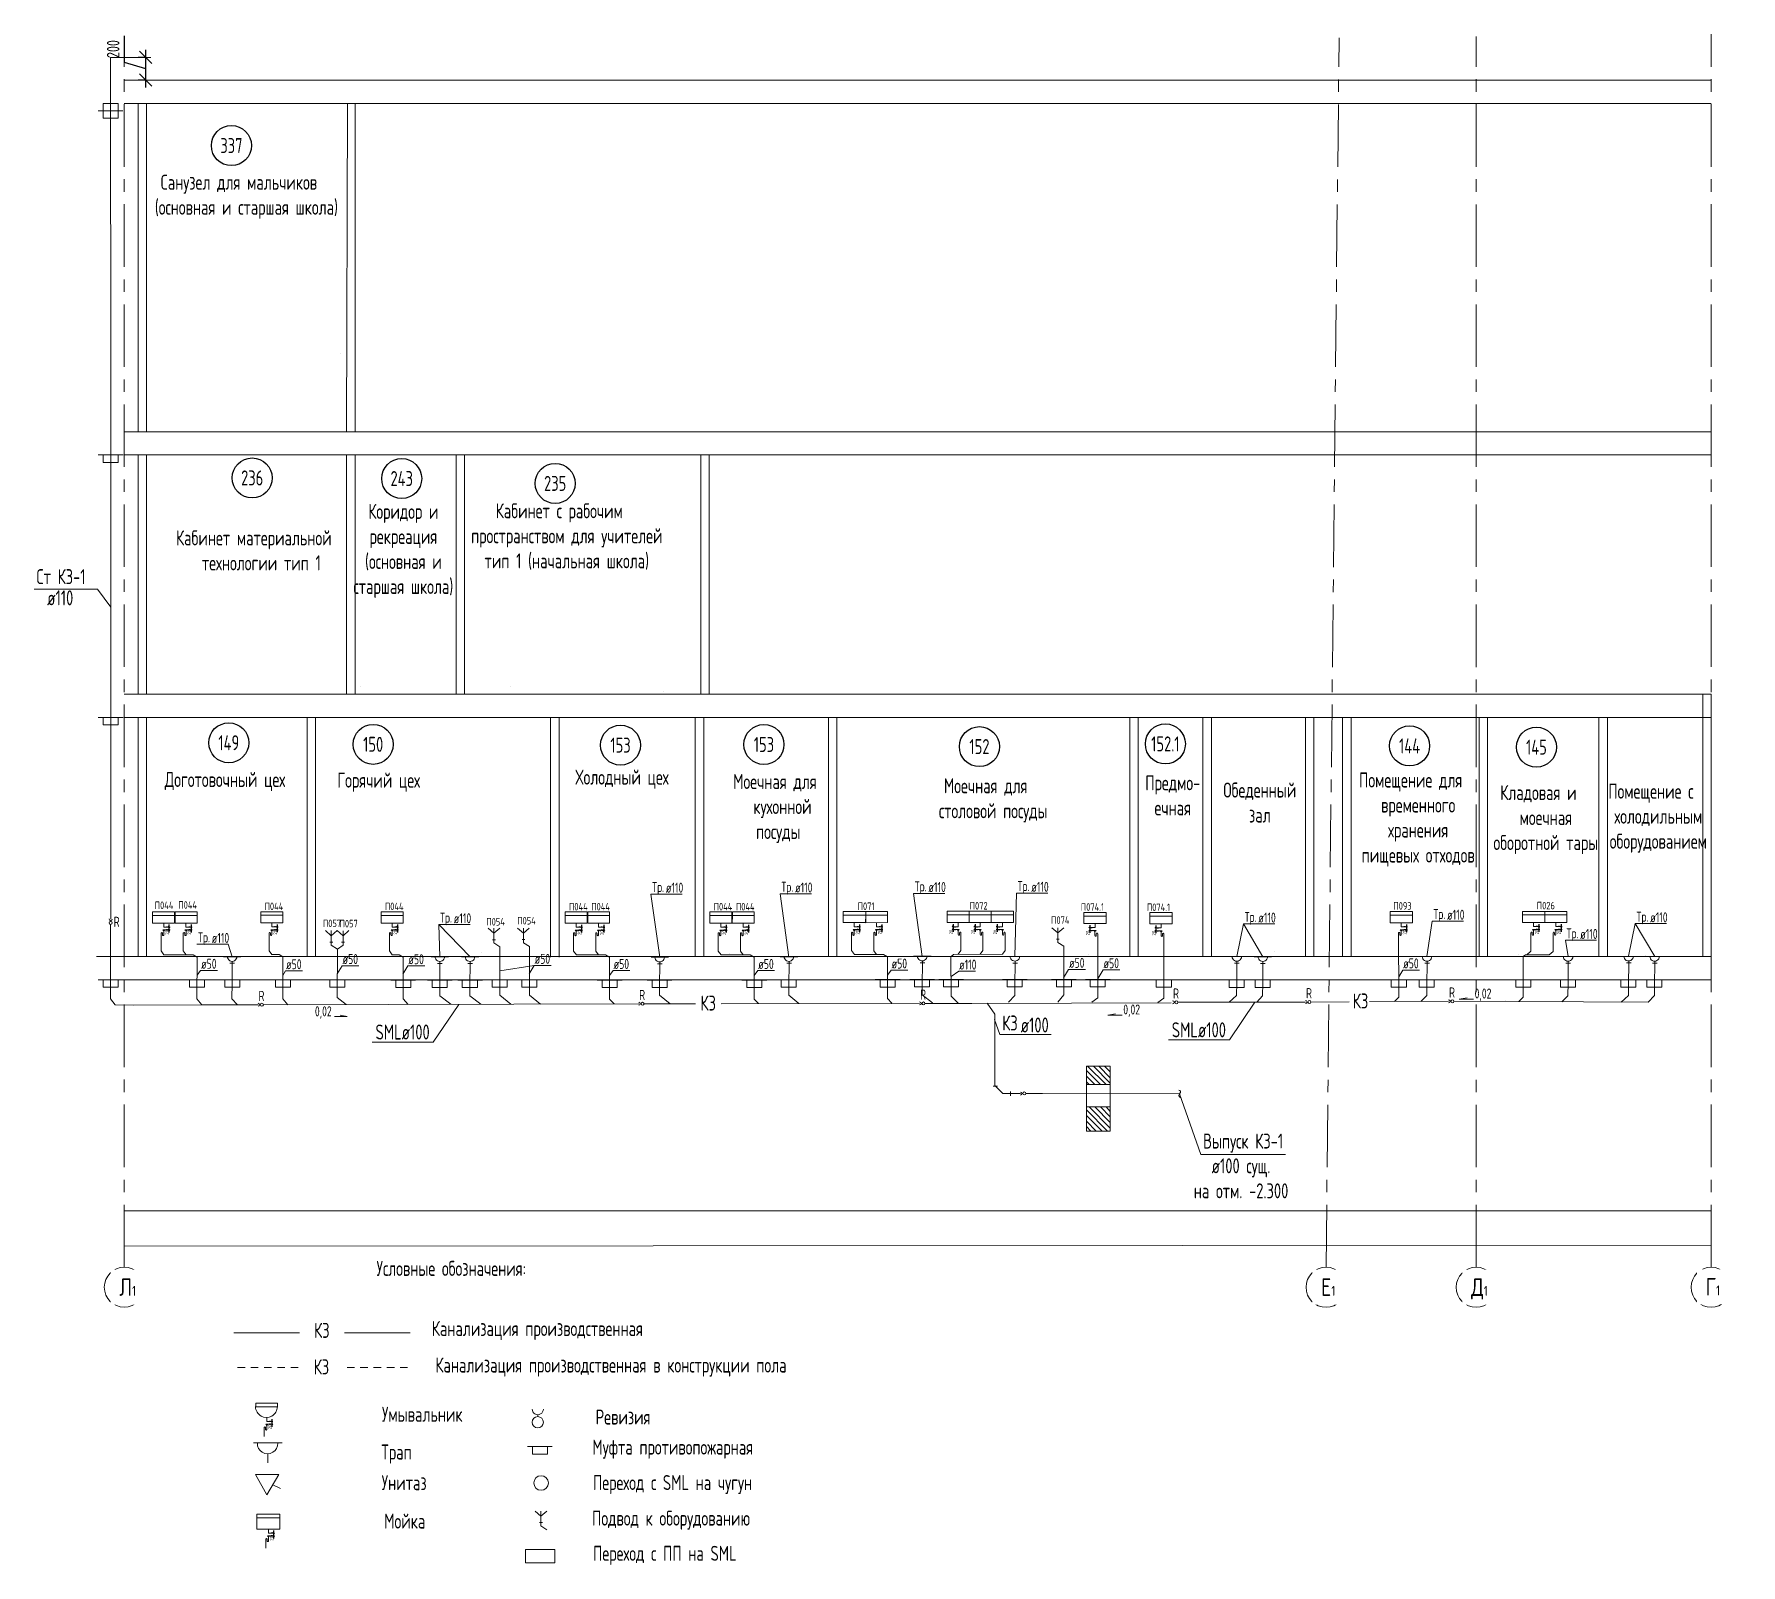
# Model space of a CAD drawing. Header units: millimetres. Extents: x -8689834 to 9419935, y -117443 to 166298.
# Drawn here: x -229520 to -195406, y -117443 to -86840 of the extents above; entities that cross this region are included whole.
import ezdxf
from ezdxf.enums import TextEntityAlignment as Align

# ---------------------------------------------------------------- set-up
doc = ezdxf.new("R2010")
doc.units = ezdxf.units.MM
doc.header["$MEASUREMENT"] = 0
doc.linetypes.add('CENTER', pattern=[2, 1.25, -0.25, 0.25, -0.25])
doc.layers.get('0').update_dxf_attribs({"color": 250, "lineweight": 9})
for name, color, linetype in [('PDF _0', 7, 'Continuous'), ('PDF __ВК-Text В1', 7, 'Continuous'), ('PDF __ВК-В1', 5, 'Continuous'), ('PDF __ВК-К3', 7, 'Continuous'), ('PDF __ВК-переход на SML', 3, 'Continuous'), ('PDF __ВК-переход с пл. на чуг.', 1, 'Continuous'), ('PDF __ВК-переход с ПП на  SML', 3, 'Continuous'), ('PDF __ВК-противопожарные муфты', 1, 'Continuous'), ('PDF __ВК-размеры', 7, 'Continuous'), ('PDF __ВК-стены', 7, 'Continuous'), ('PDF __ВК-текст Канал', 7, 'Continuous'), ('PDF __Пескоуловитель', 7, 'Continuous'), ('PDF __Санпр', 7, 'Continuous'), ('PDF __Сантехника', 7, 'Continuous'), ('PDF _TEKSTBK', 7, 'Continuous'), ('АР_Кровля дорожки', 245, 'Continuous'), ('АР_Таблицы', 250, 'Continuous')]:
    doc.layers.add(name, color=color, linetype=linetype)
doc.layers.add('PDF __ВК-К1', color=7, linetype='Continuous', true_color=0xb80000)
for name, color, linetype, lineweight in [('АР_Маркер экспликации', 239, 'Continuous', 13), ('АР_Номер помещения', 1, 'Continuous', 25), ('АР_Оси', 195, 'Continuous', 9), ('АР_Оси размеры', 164, 'Continuous', 9), ('АР_Помещения_площадь', 19, 'Continuous', 9), ('ВК_канализация', 32, 'Continuous', 15)]:
    doc.layers.add(name, color=color, linetype=linetype, lineweight=lineweight)
doc.styles.add('ISOCPEUR', font='isocpeur.ttf', dxfattribs={"width": 0.7})
doc.styles.get("Standard").update_dxf_attribs({"font": 'isocpeur.ttf', "width": 0.7})
doc.styles.add('ГОСТ 2.304', font='isocpeur.ttf', dxfattribs={"width": 0.7})
doc.styles.add('ГОСТ М100', font='ARIALN.TTF')
doc.dimstyles.new('ISO-25', dxfattribs={"dimtxt": 70, "dimasz": 30, "dimexe": 50, "dimexo": 50, "dimgap": 5, "dimtad": 1, "dimdec": 0, "dimrnd": 10, "dimdsep": 46, "dimtxsty": 'ГОСТ М100', "dimblk": 'OBLIQUE', "dimcen": 30, "dimdle": 50, "dimadec": 0, "dimazin": 0, "dimtfac": 1, "dimtdec": 0, "dimtmove": 1, "dimatfit": 3, "dimldrblk": 'OBLIQUE', "dimfxl": 1, "dimarcsym": 0})
doc.dimstyles.new('СПДС', dxfattribs={"dimscale": 100, "dimtxt": 2.5, "dimasz": 2.5, "dimexe": 1.5, "dimexo": 0, "dimgap": 1, "dimtad": 1, "dimdec": 0, "dimrnd": 1, "dimtxsty": 'ГОСТ 2.304', "dimblk": 'OBLIQUE', "dimcen": 2.5, "dimdle": 1.5, "dimadec": 0, "dimazin": 2, "dimtfac": 0.75, "dimtdec": 0, "dimtmove": 1, "dimatfit": 3, "dimfxl": 1, "dimtolj": 1, "dimarcsym": 1})

msp = doc.modelspace()

# ---------------------------------------------------------------- texts
at = {"layer": 'АР_Таблицы', "lineweight": 13, "ltscale": 100, "style": 'ISOCPEUR'}
for s, insert, char_height, width, attachment_point in [('\\pxi-1,l1,qc,t1,5;Санузел для мальчиков (основная и старшая школа)', (-227525, -90090.7), 300, 4196.36, 4), ('\\pxi-1,l1,qc,t1,5;Коридор и \\Pрекреация \\P(основная и \\Pстаршая школа)', (-224237.7, -97172.7), 300, 4196.36, 4), ('\\pxi-1,l1,qc,t1,5;Кабинет с рабочим пространством для учителей тип 1 (начальная школа)', (-221121.6, -96884.1), 300, 4196.36, 4), ('\\pxi-1,l1,qc,t1,5;Кабинет материальной технологии тип 1', (-227226.9, -97160.4), 300, 4196.36, 4), ('\\pxi-1,l1,t1,5;Ст К3-1', (-229471.7, -97686), 300, 7500, 4), ('\\pxi-1,l1,t1,5;ø110', (-229259.2, -98109.5), 300, 7500, 4), ('\\pxi-1,l1,qc,t1,5;Доготовочный цех', (-227803.2, -101782.4), 300, 4196.36, 4), ('\\pxi-1,l1,qc,t1,5;Горячий цех', (-224731.3, -101795.4), 300, 4196.36, 4), ('\\pxi-1,l1,qc,t1,5;Холодный цех', (-219866.9, -101735), 300, 4196.36, 4), ('\\pxi-1,l1,qc,t1,5;Моечная для кухонной\\P посуды', (-216042.2, -102322.7), 300, 2659.108, 4), ('\\pxi-1,l1,qc,t1,5;Предмо-\\Pечная ', (-208090.7, -102057.6), 300, 2659.108, 4), ('\\pxi-1,l1,qc,t1,5;Помещение для временного хранения пищевых отходов', (-203335.3, -102542.6), 300, 2659.108, 4), ('\\pxi-1,l1,qc,t1,5;Моечная для столовой посуды', (-211829.4, -102157.4), 300, 2659.108, 4), ('\\pxi-1,l1,qc,t1,5;Обеденный\\Pзал', (-206350.3, -102202.6), 300, 2659.108, 4), ('\\pxi-1,l1,qc,t1,5;Кладовая и моечная оборотной тары', (-200783, -102542.6), 300, 2659.108, 4), ('\\pxi-1,l1,qc,t1,5;Помещение с холодильным оборудованием', (-198534.9, -102515.8), 300, 2659.108, 4), ('П044', (-227109.9, -104255.6), 150, 3718.698, 4), ('П044', (-226638, -104249.6), 150, 3718.698, 4), ('П044', (-224914, -104276.7), 150, 3718.698, 4), ('П044', (-222509.9, -104278.9), 150, 3718.698, 4), ('П044', (-218829.3, -104283.2), 150, 3718.698, 4), ('П044', (-218384.8, -104283.2), 150, 3718.698, 4), ('П044', (-215938, -104283.2), 150, 3718.698, 4), ('П044', (-215493.5, -104283.2), 150, 3718.698, 4), ('П071', (-213059.8, -104274.5), 150, 3718.698, 4), ('П072', (-210461.6, -104265.7), 150, 3718.698, 6), ('П074.1', (-208135.1, -104290.9), 150, 3718.698, 6), ('П074.1', (-206815, -104295.5), 150, 3718.698, 6), ('П093', (-202352.2, -104267.8), 150, 3718.698, 4), ('П026', (-199485.2, -104262.5), 150, 3718.698, 4), ('П057', (-223748.8, -104617.9), 150, 3718.698, 4), ('П057', (-223415.4, -104621.8), 150, 3718.698, 4), ('П054', (-220482.1, -104586.1), 150, 3718.698, 4), ('П054', (-219864.6, -104565.5), 150, 3718.698, 4), ('П074', (-209193.8, -104552.4), 150, 3718.698, 4), ('\\pxi-1,l1,t1,5;ø50', (-226183.3, -105426.1), 200, 7500, 4), ('\\pxi-1,l1,t1,5;ø50', (-224484.6, -105434.4), 200, 7500, 4), ('\\pxi-1,l1,t1,5;ø50', (-223355.4, -105331.8), 200, 7500, 4), ('\\pxi-1,l1,t1,5;ø50', (-222039.7, -105334.5), 200, 7500, 4), ('\\pxi-1,l1,t1,5;ø50', (-219515.9, -105326.9), 200, 7500, 4), ('\\pxi-1,l1,t1,5;ø50', (-217937.8, -105429.4), 200, 7500, 4), ('\\pxi-1,l1,t1,5;ø50', (-215046.4, -105429.4), 200, 7500, 4), ('\\pxi-1,l1,t1,5;ø50', (-212381.3, -105420.7), 200, 7500, 4), ('\\pxi-1,l1,t1,5;ø110', (-211032.1, -105442), 200, 7500, 4), ('\\pxi-1,l1,t1,5;ø50', (-208835.2, -105406.6), 200, 7500, 4), ('\\pxi-1,l1,t1,5;ø50', (-208145.2, -105414.2), 200, 7500, 4), ('\\pxi-1,l1,t1,5;ø50', (-202155.5, -105417.5), 200, 7500, 4), ('\\pxi-1,l1,t1,5;0,02', (-200727.3, -106043.4), 200, 7500, 4), ('\\pxi-1,l1,t1,5;0,02', (-223572.3, -106399.3), 200, 7500, 6), ('\\pxi-1,l1,t1,5;0,02', (-207749.7, -106362.5), 200, 7500, 4)]:
    msp.add_mtext(s, dxfattribs=dict(at, insert=insert, char_height=char_height, width=width, attachment_point=attachment_point))
at = {"layer": 'ВК_канализация', "color": 18, "lineweight": 13, "ltscale": 100, "true_color": 0x000000, "attachment_point": 4, "style": 'ISOCPEUR'}
for s, insert, char_height, width in [('Тр.', (-217166.5, -103917.9), 200, 5891.51), ('\\pxi-1,l1,t1,5;ø110', (-216892.5, -103903.9), 200, 7500), ('Тр.', (-214583.8, -103914.6), 200, 5891.51), ('\\pxi-1,l1,t1,5;ø110', (-214309.8, -103900.6), 200, 7500), ('Тр.', (-211918.6, -103905.9), 200, 5891.51), ('\\pxi-1,l1,t1,5;ø110', (-211644.7, -103892), 200, 7500), ('Тр.', (-209862.4, -103900.9), 200, 5891.51), ('\\pxi-1,l1,t1,5;ø110', (-209588.4, -103886.9), 200, 7500), ('Тр.', (-201551.6, -104458.9), 200, 5891.51), ('\\pxi-1,l1,t1,5;ø110', (-201277.7, -104444.9), 200, 7500), ('Тр.', (-197492.3, -104510.6), 200, 5891.51), ('R', (-227929.8, -104588.3), 205.4, 5730.034), ('Тр.', (-221405.5, -104529.4), 200, 5891.51), ('\\pxi-1,l1,t1,5;ø110', (-221131.5, -104515.4), 200, 7500), ('Тр.', (-205323.9, -104516.1), 200, 5891.51), ('\\pxi-1,l1,t1,5;ø110', (-205049.9, -104502.1), 200, 7500), ('Тр.', (-198890.8, -104842.9), 200, 5891.51), ('\\pxi-1,l1,t1,5;ø110', (-198616.8, -104828.9), 200, 7500), ('\\pxi-1,l1,t1,5;ø110', (-197218.3, -104496.6), 200, 7500), ('Тр.', (-226242.6, -104922.4), 200, 5891.51), ('\\pxi-1,l1,t1,5;ø110', (-225968.6, -104908.4), 200, 7500), ('R', (-225034.8, -106068.7), 205.4, 5730.034), ('R', (-217426.5, -106049.3), 205.4, 5730.034), ('К3', (-216200.3, -106211.8), 300, 5891.51), ('R', (-211811.6, -106042.5), 205.4, 5730.034), ('R', (-206755.1, -106020.7), 205.4, 5730.034), ('R', (-204097.6, -106014.8), 205.4, 5730.034), ('К3', (-203161.8, -106168.7), 300, 5891.51), ('R', (-201239, -106000.1), 205.4, 5730.034), ('\\pxi-1,l1,t1,5;SMLø100', (-222695.9, -106789.7), 300, 2224.257), ('К3', (-210169.4, -106610.4), 300, 5891.51), ('\\pxi-1,l1,t1,5;ø100', (-209800.3, -106649), 300, 7500), ('\\pxi-1,l1,t1,5;SMLø100', (-206780.4, -106746), 300, 2224.257), ('Выпуск К3-1', (-206153.4, -109010.9), 300, 5891.51), ('\\pxi-1,l1,qc,t1,5;ø100 сущ.\\P\\pi0,l0,tz;на отм. -2.300', (-206448.5, -109714.7), 300, 2105.202), ('Условные обозначения:', (-222675.6, -111515.8), 300, 5891.51), ('Канализация производственная', (-221570.4, -112758.1), 300, 6956.356), ('К3', (-223923, -112755.2), 300, 3718.698), ('К3', (-223931.1, -113484.1), 300, 3718.698), ('Канализация производственная в конструкции пола', (-221499.2, -113488.6), 300, 8368.311), ('Умывальник', (-222567.3, -114432.5), 300, 8368.311), ('Ревизия', (-218298, -114486.7), 300, 8368.311), ('Муфта противопожарная', (-218362.5, -115129.7), 300, 8368.311), ('Трап', (-222579.4, -115227.6), 300, 8368.311), ('Переход с SML на чугун', (-218350, -115837.4), 300, 8368.311), ('Унитаз', (-222572.9, -115799.6), 300, 8368.311), ('Мойка', (-222522.4, -116567.4), 300, 8368.311), ('Подвод к оборудованию', (-218367.3, -116549.1), 300, 8368.311), ('Переход с ПП на SML', (-218347.7, -117252), 300, 8368.311)]:
    msp.add_mtext(s, dxfattribs=dict(at, insert=insert, char_height=char_height, width=width))

# ---------------------------------------------------------------- blocks, each defined once
blk = doc.blocks.new('*U1658')
at = {"layer": 'АР_Номер помещения', "color": 7}
blk.add_circle((-15720, 4793), 400, dxfattribs=at)
at = {"layer": 'АР_Помещения_площадь', "color": 7}
blk.add_line((-13545, 633), (-13545, 633), dxfattribs=at)
at = {"color": 7, "style": 'ISOCPEUR', "width": 0.7, "flags": 1}
blk.add_attdef('КАТЕГОРИЯ', (-499, -2092), '', height=250, dxfattribs=at)
at = {"layer": 'АР_Номер помещения', "color": 7, "style": 'ISOCPEUR', "width": 0.7}
blk.add_attdef('НОМЕР_ПОМЕЩЕНИЯ', text='', height=300, dxfattribs=at).set_placement((-15720, 4793), align=Align.MIDDLE_CENTER)
at = {"layer": 'АР_Помещения_площадь', "color": 7, "lineweight": 30, "width": 0.7, "flags": 104}
blk.add_attdef('ИМЯ_ПОМЕЩЕНИЯ', text='', height=100, dxfattribs=at).set_placement((158, 1217), align=Align.MIDDLE_CENTER)
at = {"layer": 'АР_Помещения_площадь', "color": 7, "style": 'ISOCPEUR', "width": 0.7}
blk.add_attdef('ПЛОЩАДЬ_ПОМЕЩЕНИЯ', text='', height=200, dxfattribs=at).set_placement((-13540, 880), align=Align.MIDDLE_RIGHT)
blk = doc.blocks.new('_Oblique')
at = {"color": 0, "linetype": 'ByBlock', "lineweight": -2}
blk.add_line((-0.5, -0.5), (0.5, 0.5), dxfattribs=at)
blk = doc.blocks.new('*D1744')
at = {"layer": 'АР_Кровля дорожки', "color": 0, "lineweight": -2, "ltscale": 500, "transparency": 16777216}
for p, q in [((-226853, -104692), (-226874, -104692)), ((-226824, -104642), (-226824, -104798)), ((-226853, -104748), (-226874, -104748))]:
    blk.add_line(p, q, dxfattribs=at)
at = {"layer": 'АР_Кровля дорожки', "color": 0, "lineweight": -2, "ltscale": 500, "transparency": 16777216, "xscale": 30, "yscale": 30, "zscale": 30}
for p, rotation in [((-226824, -104692), 90), ((-226824, -104748), 270)]:
    blk.add_blockref('_Oblique', p, dxfattribs=dict(at, rotation=rotation))
at = {"layer": 'АР_Кровля дорожки', "color": 0, "lineweight": 13, "ltscale": 500, "transparency": 16777216, "insert": (-226864, -104798), "char_height": 70, "attachment_point": 5, "rotation": 90, "style": 'ГОСТ М100'}
blk.add_mtext('{\\fГОСТ тип А|b0|i0|c0|p34;20}', dxfattribs=at)
blk = doc.blocks.new('*D1746')
at = {"layer": 'АР_Кровля дорожки', "color": 0, "lineweight": -2, "ltscale": 500, "transparency": 16777216}
for p, q in [((-226409, -104692), (-226430, -104692)), ((-226380, -104642), (-226380, -104798)), ((-226409, -104748), (-226430, -104748))]:
    blk.add_line(p, q, dxfattribs=at)
at = {"layer": 'АР_Кровля дорожки', "color": 0, "lineweight": -2, "ltscale": 500, "transparency": 16777216, "xscale": 30, "yscale": 30, "zscale": 30}
for p, rotation in [((-226380, -104692), 90), ((-226380, -104748), 270)]:
    blk.add_blockref('_Oblique', p, dxfattribs=dict(at, rotation=rotation))
at = {"layer": 'АР_Кровля дорожки', "color": 0, "lineweight": 13, "ltscale": 500, "transparency": 16777216, "insert": (-226420, -104798), "char_height": 70, "attachment_point": 5, "rotation": 90, "style": 'ГОСТ М100'}
blk.add_mtext('{\\fГОСТ тип А|b0|i0|c0|p34;20}', dxfattribs=at)
blk = doc.blocks.new('*D1747')
at = {"layer": 'АР_Кровля дорожки', "color": 0, "lineweight": -2, "ltscale": 500, "transparency": 16777216}
for p, q in [((-224692, -104689), (-224713, -104689)), ((-224663, -104639), (-224663, -104795)), ((-224692, -104745), (-224713, -104745))]:
    blk.add_line(p, q, dxfattribs=at)
at = {"layer": 'АР_Кровля дорожки', "color": 0, "lineweight": -2, "ltscale": 500, "transparency": 16777216, "xscale": 30, "yscale": 30, "zscale": 30}
for p, rotation in [((-224663, -104689), 90), ((-224663, -104745), 270)]:
    blk.add_blockref('_Oblique', p, dxfattribs=dict(at, rotation=rotation))
at = {"layer": 'АР_Кровля дорожки', "color": 0, "lineweight": 13, "ltscale": 500, "transparency": 16777216, "insert": (-224703, -104795), "char_height": 70, "attachment_point": 5, "rotation": 90, "style": 'ГОСТ М100'}
blk.add_mtext('{\\fГОСТ тип А|b0|i0|c0|p34;20}', dxfattribs=at)
blk = doc.blocks.new('*D1748')
at = {"layer": 'АР_Кровля дорожки', "color": 0, "lineweight": -2, "ltscale": 500, "transparency": 16777216}
for p, q in [((-222288, -104691), (-222309, -104691)), ((-222259, -104641), (-222259, -104797)), ((-222288, -104747), (-222309, -104747))]:
    blk.add_line(p, q, dxfattribs=at)
at = {"layer": 'АР_Кровля дорожки', "color": 0, "lineweight": -2, "ltscale": 500, "transparency": 16777216, "xscale": 30, "yscale": 30, "zscale": 30}
for p, rotation in [((-222259, -104691), 90), ((-222259, -104747), 270)]:
    blk.add_blockref('_Oblique', p, dxfattribs=dict(at, rotation=rotation))
at = {"layer": 'АР_Кровля дорожки', "color": 0, "lineweight": 13, "ltscale": 500, "transparency": 16777216, "insert": (-222299, -104797), "char_height": 70, "attachment_point": 5, "rotation": 90, "style": 'ГОСТ М100'}
blk.add_mtext('{\\fГОСТ тип А|b0|i0|c0|p34;20}', dxfattribs=at)
blk = doc.blocks.new('*D1751')
at = {"layer": 'АР_Кровля дорожки', "color": 0, "lineweight": -2, "ltscale": 500, "transparency": 16777216}
for p, q in [((-218608, -104696), (-218629, -104696)), ((-218579, -104646), (-218579, -104801)), ((-218608, -104751), (-218629, -104751))]:
    blk.add_line(p, q, dxfattribs=at)
at = {"layer": 'АР_Кровля дорожки', "color": 0, "lineweight": -2, "ltscale": 500, "transparency": 16777216, "xscale": 30, "yscale": 30, "zscale": 30}
for p, rotation in [((-218579, -104696), 90), ((-218579, -104751), 270)]:
    blk.add_blockref('_Oblique', p, dxfattribs=dict(at, rotation=rotation))
at = {"layer": 'АР_Кровля дорожки', "color": 0, "lineweight": 13, "ltscale": 500, "transparency": 16777216, "insert": (-218619, -104801), "char_height": 70, "attachment_point": 5, "rotation": 90, "style": 'ГОСТ М100'}
blk.add_mtext('{\\fГОСТ тип А|b0|i0|c0|p34;20}', dxfattribs=at)
blk = doc.blocks.new('*D1752')
at = {"layer": 'АР_Кровля дорожки', "color": 0, "lineweight": -2, "ltscale": 500, "transparency": 16777216}
for p, q in [((-218163, -104696), (-218184, -104696)), ((-218134, -104646), (-218134, -104801)), ((-218163, -104751), (-218184, -104751))]:
    blk.add_line(p, q, dxfattribs=at)
at = {"layer": 'АР_Кровля дорожки', "color": 0, "lineweight": -2, "ltscale": 500, "transparency": 16777216, "xscale": 30, "yscale": 30, "zscale": 30}
for p, rotation in [((-218134, -104696), 90), ((-218134, -104751), 270)]:
    blk.add_blockref('_Oblique', p, dxfattribs=dict(at, rotation=rotation))
at = {"layer": 'АР_Кровля дорожки', "color": 0, "lineweight": 13, "ltscale": 500, "transparency": 16777216, "insert": (-218174, -104801), "char_height": 70, "attachment_point": 5, "rotation": 90, "style": 'ГОСТ М100'}
blk.add_mtext('{\\fГОСТ тип А|b0|i0|c0|p34;20}', dxfattribs=at)
blk = doc.blocks.new('*D1753')
at = {"layer": 'АР_Кровля дорожки', "color": 0, "lineweight": -2, "ltscale": 500, "transparency": 16777216}
for p, q in [((-215716, -104696), (-215737, -104696)), ((-215687, -104646), (-215687, -104801)), ((-215716, -104751), (-215737, -104751))]:
    blk.add_line(p, q, dxfattribs=at)
at = {"layer": 'АР_Кровля дорожки', "color": 0, "lineweight": -2, "ltscale": 500, "transparency": 16777216, "xscale": 30, "yscale": 30, "zscale": 30}
for p, rotation in [((-215687, -104696), 90), ((-215687, -104751), 270)]:
    blk.add_blockref('_Oblique', p, dxfattribs=dict(at, rotation=rotation))
at = {"layer": 'АР_Кровля дорожки', "color": 0, "lineweight": 13, "ltscale": 500, "transparency": 16777216, "insert": (-215727, -104801), "char_height": 70, "attachment_point": 5, "rotation": 90, "style": 'ГОСТ М100'}
blk.add_mtext('{\\fГОСТ тип А|b0|i0|c0|p34;20}', dxfattribs=at)
blk = doc.blocks.new('*D1754')
at = {"layer": 'АР_Кровля дорожки', "color": 0, "lineweight": -2, "ltscale": 500, "transparency": 16777216}
for p, q in [((-215272, -104696), (-215293, -104696)), ((-215243, -104646), (-215243, -104801)), ((-215272, -104751), (-215293, -104751))]:
    blk.add_line(p, q, dxfattribs=at)
at = {"layer": 'АР_Кровля дорожки', "color": 0, "lineweight": -2, "ltscale": 500, "transparency": 16777216, "xscale": 30, "yscale": 30, "zscale": 30}
for p, rotation in [((-215243, -104696), 90), ((-215243, -104751), 270)]:
    blk.add_blockref('_Oblique', p, dxfattribs=dict(at, rotation=rotation))
at = {"layer": 'АР_Кровля дорожки', "color": 0, "lineweight": 13, "ltscale": 500, "transparency": 16777216, "insert": (-215283, -104801), "char_height": 70, "attachment_point": 5, "rotation": 90, "style": 'ГОСТ М100'}
blk.add_mtext('{\\fГОСТ тип А|b0|i0|c0|p34;20}', dxfattribs=at)
blk = doc.blocks.new('*D1755')
at = {"layer": 'АР_Кровля дорожки', "color": 0, "lineweight": -2, "ltscale": 500, "transparency": 16777216}
for p, q in [((-213051, -104687), (-213072, -104687)), ((-213022, -104637), (-213022, -104793)), ((-213051, -104743), (-213072, -104743))]:
    blk.add_line(p, q, dxfattribs=at)
at = {"layer": 'АР_Кровля дорожки', "color": 0, "lineweight": -2, "ltscale": 500, "transparency": 16777216, "xscale": 30, "yscale": 30, "zscale": 30}
for p, rotation in [((-213022, -104687), 90), ((-213022, -104743), 270)]:
    blk.add_blockref('_Oblique', p, dxfattribs=dict(at, rotation=rotation))
at = {"layer": 'АР_Кровля дорожки', "color": 0, "lineweight": 13, "ltscale": 500, "transparency": 16777216, "insert": (-213062, -104793), "char_height": 70, "attachment_point": 5, "rotation": 90, "style": 'ГОСТ М100'}
blk.add_mtext('{\\fГОСТ тип А|b0|i0|c0|p34;20}', dxfattribs=at)
blk = doc.blocks.new('*D1756')
at = {"layer": 'АР_Кровля дорожки', "color": 0, "lineweight": -2, "ltscale": 500, "transparency": 16777216}
for p, q in [((-212607, -104687), (-212628, -104687)), ((-212578, -104637), (-212578, -104793)), ((-212607, -104743), (-212628, -104743))]:
    blk.add_line(p, q, dxfattribs=at)
at = {"layer": 'АР_Кровля дорожки', "color": 0, "lineweight": -2, "ltscale": 500, "transparency": 16777216, "xscale": 30, "yscale": 30, "zscale": 30}
for p, rotation in [((-212578, -104687), 90), ((-212578, -104743), 270)]:
    blk.add_blockref('_Oblique', p, dxfattribs=dict(at, rotation=rotation))
at = {"layer": 'АР_Кровля дорожки', "color": 0, "lineweight": 13, "ltscale": 500, "transparency": 16777216, "insert": (-212618, -104793), "char_height": 70, "attachment_point": 5, "rotation": 90, "style": 'ГОСТ М100'}
blk.add_mtext('{\\fГОСТ тип А|b0|i0|c0|p34;20}', dxfattribs=at)
blk = doc.blocks.new('*D1757')
at = {"layer": 'АР_Кровля дорожки', "color": 0, "lineweight": -2, "ltscale": 500, "transparency": 16777216}
for p, q in [((-210269, -104634), (-210269, -104790)), ((-210240, -104684), (-210219, -104684)), ((-210240, -104740), (-210219, -104740))]:
    blk.add_line(p, q, dxfattribs=at)
at = {"layer": 'АР_Кровля дорожки', "color": 0, "lineweight": -2, "ltscale": 500, "transparency": 16777216, "xscale": 30, "yscale": 30, "zscale": 30}
for p, rotation in [((-210269, -104684), 90), ((-210269, -104740), 270)]:
    blk.add_blockref('_Oblique', p, dxfattribs=dict(at, rotation=rotation))
at = {"layer": 'АР_Кровля дорожки', "color": 0, "lineweight": 13, "ltscale": 500, "transparency": 16777216, "insert": (-210309, -104790), "char_height": 70, "attachment_point": 5, "rotation": 90, "style": 'ГОСТ М100'}
blk.add_mtext('{\\fГОСТ тип А|b0|i0|c0|p34;20}', dxfattribs=at)
blk = doc.blocks.new('*D1758')
at = {"layer": 'АР_Кровля дорожки', "color": 0, "lineweight": -2, "ltscale": 500, "transparency": 16777216}
for p, q in [((-210713, -104634), (-210713, -104790)), ((-210684, -104684), (-210663, -104684)), ((-210684, -104740), (-210663, -104740))]:
    blk.add_line(p, q, dxfattribs=at)
at = {"layer": 'АР_Кровля дорожки', "color": 0, "lineweight": -2, "ltscale": 500, "transparency": 16777216, "xscale": 30, "yscale": 30, "zscale": 30}
for p, rotation in [((-210713, -104684), 90), ((-210713, -104740), 270)]:
    blk.add_blockref('_Oblique', p, dxfattribs=dict(at, rotation=rotation))
at = {"layer": 'АР_Кровля дорожки', "color": 0, "lineweight": 13, "ltscale": 500, "transparency": 16777216, "insert": (-210753, -104790), "char_height": 70, "attachment_point": 5, "rotation": 90, "style": 'ГОСТ М100'}
blk.add_mtext('{\\fГОСТ тип А|b0|i0|c0|p34;20}', dxfattribs=at)
blk = doc.blocks.new('*D1759')
at = {"layer": 'АР_Кровля дорожки', "color": 0, "lineweight": -2, "ltscale": 500, "transparency": 16777216}
for p, q in [((-211152, -104634), (-211152, -104790)), ((-211123, -104684), (-211102, -104684)), ((-211123, -104740), (-211102, -104740))]:
    blk.add_line(p, q, dxfattribs=at)
at = {"layer": 'АР_Кровля дорожки', "color": 0, "lineweight": -2, "ltscale": 500, "transparency": 16777216, "xscale": 30, "yscale": 30, "zscale": 30}
for p, rotation in [((-211152, -104684), 90), ((-211152, -104740), 270)]:
    blk.add_blockref('_Oblique', p, dxfattribs=dict(at, rotation=rotation))
at = {"layer": 'АР_Кровля дорожки', "color": 0, "lineweight": 13, "ltscale": 500, "transparency": 16777216, "insert": (-211192, -104790), "char_height": 70, "attachment_point": 5, "rotation": 90, "style": 'ГОСТ М100'}
blk.add_mtext('{\\fГОСТ тип А|b0|i0|c0|p34;20}', dxfattribs=at)
blk = doc.blocks.new('*D1760')
at = {"layer": 'АР_Кровля дорожки', "color": 0, "lineweight": -2, "ltscale": 500, "transparency": 16777216}
for p, q in [((-208420, -104653), (-208420, -104809)), ((-208391, -104703), (-208370, -104703)), ((-208391, -104759), (-208370, -104759))]:
    blk.add_line(p, q, dxfattribs=at)
at = {"layer": 'АР_Кровля дорожки', "color": 0, "lineweight": -2, "ltscale": 500, "transparency": 16777216, "xscale": 30, "yscale": 30, "zscale": 30}
for p, rotation in [((-208420, -104703), 90), ((-208420, -104759), 270)]:
    blk.add_blockref('_Oblique', p, dxfattribs=dict(at, rotation=rotation))
at = {"layer": 'АР_Кровля дорожки', "color": 0, "lineweight": 13, "ltscale": 500, "transparency": 16777216, "insert": (-208460, -104809), "char_height": 70, "attachment_point": 5, "rotation": 90, "style": 'ГОСТ М100'}
blk.add_mtext('{\\fГОСТ тип А|b0|i0|c0|p34;20}', dxfattribs=at)
blk = doc.blocks.new('*D1761')
at = {"layer": 'АР_Кровля дорожки', "color": 0, "lineweight": -2, "ltscale": 500, "transparency": 16777216}
for p, q in [((-207099, -104658), (-207099, -104814)), ((-207070, -104708), (-207049, -104708)), ((-207070, -104764), (-207049, -104764))]:
    blk.add_line(p, q, dxfattribs=at)
at = {"layer": 'АР_Кровля дорожки', "color": 0, "lineweight": -2, "ltscale": 500, "transparency": 16777216, "xscale": 30, "yscale": 30, "zscale": 30}
for p, rotation in [((-207099, -104708), 90), ((-207099, -104764), 270)]:
    blk.add_blockref('_Oblique', p, dxfattribs=dict(at, rotation=rotation))
at = {"layer": 'АР_Кровля дорожки', "color": 0, "lineweight": 13, "ltscale": 500, "transparency": 16777216, "insert": (-207139, -104814), "char_height": 70, "attachment_point": 5, "rotation": 90, "style": 'ГОСТ М100'}
blk.add_mtext('{\\fГОСТ тип А|b0|i0|c0|p34;20}', dxfattribs=at)
blk = doc.blocks.new('*D1763')
at = {"layer": 'АР_Кровля дорожки', "color": 0, "lineweight": -2, "ltscale": 500, "transparency": 16777216}
for p, q in [((-202118, -104688), (-202139, -104688)), ((-202089, -104638), (-202089, -104794)), ((-202118, -104744), (-202139, -104744))]:
    blk.add_line(p, q, dxfattribs=at)
at = {"layer": 'АР_Кровля дорожки', "color": 0, "lineweight": -2, "ltscale": 500, "transparency": 16777216, "xscale": 30, "yscale": 30, "zscale": 30}
for p, rotation in [((-202089, -104688), 90), ((-202089, -104744), 270)]:
    blk.add_blockref('_Oblique', p, dxfattribs=dict(at, rotation=rotation))
at = {"layer": 'АР_Кровля дорожки', "color": 0, "lineweight": 13, "ltscale": 500, "transparency": 16777216, "insert": (-202129, -104794), "char_height": 70, "attachment_point": 5, "rotation": 90, "style": 'ГОСТ М100'}
blk.add_mtext('{\\fГОСТ тип А|b0|i0|c0|p34;20}', dxfattribs=at)
blk = doc.blocks.new('*D1764')
at = {"layer": 'АР_Кровля дорожки', "color": 0, "lineweight": -2, "ltscale": 500, "transparency": 16777216}
for p, q in [((-199473, -104683), (-199494, -104683)), ((-199444, -104633), (-199444, -104789)), ((-199473, -104739), (-199494, -104739))]:
    blk.add_line(p, q, dxfattribs=at)
at = {"layer": 'АР_Кровля дорожки', "color": 0, "lineweight": -2, "ltscale": 500, "transparency": 16777216, "xscale": 30, "yscale": 30, "zscale": 30}
for p, rotation in [((-199444, -104683), 90), ((-199444, -104739), 270)]:
    blk.add_blockref('_Oblique', p, dxfattribs=dict(at, rotation=rotation))
at = {"layer": 'АР_Кровля дорожки', "color": 0, "lineweight": 13, "ltscale": 500, "transparency": 16777216, "insert": (-199484, -104789), "char_height": 70, "attachment_point": 5, "rotation": 90, "style": 'ГОСТ М100'}
blk.add_mtext('{\\fГОСТ тип А|b0|i0|c0|p34;20}', dxfattribs=at)
blk = doc.blocks.new('*D1765')
at = {"layer": 'АР_Кровля дорожки', "color": 0, "lineweight": -2, "ltscale": 500, "transparency": 16777216}
for p, q in [((-199028, -104683), (-199049, -104683)), ((-198999, -104633), (-198999, -104789)), ((-199028, -104739), (-199049, -104739))]:
    blk.add_line(p, q, dxfattribs=at)
at = {"layer": 'АР_Кровля дорожки', "color": 0, "lineweight": -2, "ltscale": 500, "transparency": 16777216, "xscale": 30, "yscale": 30, "zscale": 30}
for p, rotation in [((-198999, -104683), 90), ((-198999, -104739), 270)]:
    blk.add_blockref('_Oblique', p, dxfattribs=dict(at, rotation=rotation))
at = {"layer": 'АР_Кровля дорожки', "color": 0, "lineweight": 13, "ltscale": 500, "transparency": 16777216, "insert": (-199039, -104789), "char_height": 70, "attachment_point": 5, "rotation": 90, "style": 'ГОСТ М100'}
blk.add_mtext('{\\fГОСТ тип А|b0|i0|c0|p34;20}', dxfattribs=at)
blk = doc.blocks.new('*D1766')
at = {"layer": 'АР_Кровля дорожки', "color": 0, "lineweight": -2, "ltscale": 500, "transparency": 16777216}
for p, q in [((-224762, -116807), (-224783, -116807)), ((-224762, -116863), (-224783, -116863)), ((-224733, -116757), (-224733, -116913))]:
    blk.add_line(p, q, dxfattribs=at)
at = {"layer": 'АР_Кровля дорожки', "color": 0, "lineweight": -2, "ltscale": 500, "transparency": 16777216, "xscale": 30, "yscale": 30, "zscale": 30}
for p, rotation in [((-224733, -116807), 90), ((-224733, -116863), 270)]:
    blk.add_blockref('_Oblique', p, dxfattribs=dict(at, rotation=rotation))
at = {"layer": 'АР_Кровля дорожки', "color": 0, "lineweight": 13, "ltscale": 500, "transparency": 16777216, "insert": (-224773, -116913), "char_height": 70, "attachment_point": 5, "rotation": 90, "style": 'ГОСТ М100'}
blk.add_mtext('{\\fГОСТ тип А|b0|i0|c0|p34;20}', dxfattribs=at)
blk = doc.blocks.new('*D1767')
at = {"layer": 'АР_Кровля дорожки', "color": 0, "lineweight": -2, "ltscale": 500, "transparency": 16777216}
for p, q in [((-224796, -114577), (-224817, -114577)), ((-224767, -114527), (-224767, -114683)), ((-224796, -114633), (-224817, -114633))]:
    blk.add_line(p, q, dxfattribs=at)
at = {"layer": 'АР_Кровля дорожки', "color": 0, "lineweight": -2, "ltscale": 500, "transparency": 16777216, "xscale": 30, "yscale": 30, "zscale": 30}
for p, rotation in [((-224767, -114577), 90), ((-224767, -114633), 270)]:
    blk.add_blockref('_Oblique', p, dxfattribs=dict(at, rotation=rotation))
at = {"layer": 'АР_Кровля дорожки', "color": 0, "lineweight": 13, "ltscale": 500, "transparency": 16777216, "insert": (-224807, -114683), "char_height": 70, "attachment_point": 5, "rotation": 90, "style": 'ГОСТ М100'}
blk.add_mtext('{\\fГОСТ тип А|b0|i0|c0|p34;20}', dxfattribs=at)
blk = doc.blocks.new('*D1768')
at = {"layer": 'АР_Оси размеры', "color": 0, "lineweight": -2, "ltscale": 100, "transparency": 16777216}
for p, q in [((-227715, -87404), (-227715, -86871)), ((-227290, -87305), (-227440, -87305)), ((-227290, -87908), (-227290, -87155)), ((-227290, -87531), (-227715, -87404)), ((-227290, -87758), (-227440, -87758))]:
    blk.add_line(p, q, dxfattribs=at)
at = {"layer": 'АР_Оси размеры', "color": 0, "lineweight": -2, "ltscale": 100, "transparency": 16777216, "xscale": 250, "yscale": 250, "zscale": 250}
for p, rotation in [((-227290, -87305), 90), ((-227290, -87758), 270)]:
    blk.add_blockref('_Oblique', p, dxfattribs=dict(at, rotation=rotation))
at = {"layer": 'АР_Оси размеры', "color": 0, "lineweight": 13, "ltscale": 100, "transparency": 16777216, "insert": (-227940, -87138), "char_height": 250, "attachment_point": 5, "rotation": 90, "style": 'ГОСТ 2.304'}
blk.add_mtext('\\A1;200', dxfattribs=at)

# ---------------------------------------------------------------- dimensions: what is measured, and where the dimension line sits
at = {"layer": 'АР_Кровля дорожки', "color": 7, "lineweight": 13, "ltscale": 500}
for base, p1, p2, picture, middle in [((-226824.3, -104748.2), (-226803.3, -104692.3), (-226803.3, -104748.2), '*D1744', (-226824.3, -104798.2)), ((-226379.8, -104748.2), (-226358.8, -104692.3), (-226358.8, -104748.2), '*D1746', (-226379.8, -104798.2)), ((-224663.4, -104745.1), (-224642.4, -104689.1), (-224642.4, -104745.1), '*D1747', (-224663.4, -104795.1)), ((-222259.3, -104747.2), (-222238.3, -104691.3), (-222238.3, -104747.2), '*D1748', (-222259.3, -104797.2)), ((-218578.7, -104751.5), (-218557.7, -104695.5), (-218557.7, -104751.5), '*D1751', (-218578.7, -104801.5)), ((-218134.3, -104751.5), (-218113.3, -104695.5), (-218113.3, -104751.5), '*D1752', (-218134.3, -104801.5)), ((-215687.4, -104751.5), (-215666.4, -104695.5), (-215666.4, -104751.5), '*D1753', (-215687.4, -104801.5)), ((-215242.9, -104751.5), (-215221.9, -104695.5), (-215221.9, -104751.5), '*D1754', (-215242.9, -104801.5)), ((-213022.3, -104742.8), (-213001.3, -104686.9), (-213001.3, -104742.8), '*D1755', (-213022.3, -104792.8)), ((-212577.8, -104742.8), (-212556.8, -104686.9), (-212556.8, -104742.8), '*D1756', (-212577.8, -104792.8)), ((-211151.7, -104739.5), (-211172.8, -104683.6), (-211172.8, -104739.5), '*D1759', (-211151.7, -104789.5)), ((-210713.3, -104739.5), (-210734.3, -104683.6), (-210734.3, -104739.5), '*D1758', (-210713.3, -104789.5)), ((-210268.8, -104739.5), (-210289.9, -104683.6), (-210289.9, -104739.5), '*D1757', (-210268.8, -104789.5)), ((-208419.5, -104759.2), (-208440.5, -104703.3), (-208440.5, -104759.2), '*D1760', (-208419.5, -104809.2)), ((-207099.5, -104763.8), (-207120.5, -104707.8), (-207120.5, -104763.8), '*D1761', (-207099.5, -104813.8)), ((-202088.6, -104744.2), (-202067.6, -104688.3), (-202067.6, -104744.2), '*D1763', (-202088.6, -104794.2)), ((-199443.9, -104738.9), (-199422.9, -104683), (-199422.9, -104738.9), '*D1764', (-199443.9, -104788.9)), ((-198999.4, -104738.9), (-198978.4, -104683), (-198978.4, -104738.9), '*D1765', (-198999.4, -104788.9)), ((-224766.7, -114632.8), (-224745.7, -114576.9), (-224745.7, -114632.8), '*D1767', (-224766.7, -114682.8)), ((-224733.2, -116862.7), (-224712.2, -116806.8), (-224712.2, -116862.7), '*D1766', (-224733.2, -116912.7))]:
    dim = msp.add_linear_dim(base=base, p1=p1, p2=p2, angle=90, text='{\\fГОСТ тип А|b0|i0|c0|p34;20}', dimstyle='ISO-25', dxfattribs=at)
    dim.commit()
    dim.dimension.update_dxf_attribs({"geometry": picture, "text_midpoint": middle, "dimtype": 160})
at = {"layer": 'АР_Оси размеры', "color": 18, "lineweight": 13, "ltscale": 100, "true_color": 0x000000}
dim = msp.add_linear_dim(base=(-227290.2, -87304.8), p1=(-227290.2, -87757.7), p2=(-227290.2, -87304.8), angle=90, text='200', dimstyle='СПДС', dxfattribs=at)
dim.commit()
dim.dimension.update_dxf_attribs({"geometry": '*D1768', "text_midpoint": (-227940.2, -87303.8)})

# ---------------------------------------------------------------- linework, layer by layer
at = {"layer": 'PDF _0', "lineweight": 13}
msp.add_lwpolyline([(-227188.6, -87406.4), (-227391.8, -87203.2)], dxfattribs=at)
at = {"layer": 'PDF _0', "color": 3, "lineweight": 13}
for centre in [(-225561.2, -105282), (-225561.2, -105282), (-221410, -105284.1), (-221410, -105284.1), (-220807.5, -105284.1), (-220807.5, -105284.1), (-217016.1, -105293.7), (-217016.1, -105293.7), (-214433.4, -105282), (-214433.4, -105282), (-211768.3, -105273.3), (-211768.3, -105273.3), (-209915.9, -105276.6), (-209915.9, -105276.6), (-205481, -105280), (-205481, -105280), (-204961.3, -105283.5), (-204961.3, -105283.5), (-201679.6, -105278.6), (-201679.6, -105278.6), (-198858.8, -105280.3), (-198858.8, -105280.3), (-197649.4, -105274.6), (-197649.4, -105274.6), (-197129.7, -105278), (-197129.7, -105278)]:
    msp.add_arc(centre, 95.2, 179.99999, 0.00001, dxfattribs=at)
at = {"layer": 'PDF __ВК-Text В1', "lineweight": 13}
for points in [[(-207902.2, -106423.5), (-208056.8, -106449.7), (-207769.3, -106449.7)], [(-200879.7, -106104.4), (-201034.4, -106130.6), (-200746.9, -106130.6)], [(-223399.5, -106455.2), (-223263.2, -106478.3), (-223516.6, -106478.3)]]:
    msp.add_lwpolyline(points, dxfattribs=at)
at = {"layer": 'PDF __ВК-В1', "color": 30, "lineweight": 13, "true_color": 0xf26722}
for points in [[(-227988.6, -93979.2), (-227990, -87304.8)], [(-227989, -104530.3), (-227988.6, -93979.2)], [(-227990, -106127.4), (-227990, -104637.1)], [(-220330.9, -104816.7), (-220330.9, -104715)], [(-219740.5, -104813.9), (-219740.5, -104712.3)], [(-209059.8, -104806.5), (-209059.8, -104704.8)], [(-223580, -104864.1), (-223580, -104762.4)], [(-223342.7, -104865.6), (-223342.7, -104763.9)], [(-219389.8, -116471.5), (-219389.8, -116369.8)]]:
    msp.add_lwpolyline(points, dxfattribs=at)
at = {"layer": 'PDF __ВК-К1', "color": 30, "lineweight": 13, "true_color": 0xf26722}
for points in [[(-226929.2, -104692.3), (-226929.2, -104611.8)], [(-226484.7, -104692.3), (-226484.7, -104611.8)], [(-224768.3, -104689.1), (-224768.3, -104608.7)], [(-222364.2, -104691.3), (-222364.2, -104610.8)], [(-218683.6, -104695.5), (-218683.6, -104615.1)], [(-218239.1, -104695.5), (-218239.1, -104615.1)], [(-215792.3, -104695.5), (-215792.3, -104615.1)], [(-215347.8, -104695.5), (-215347.8, -104615.1)], [(-213127.2, -104686.9), (-213127.2, -104606.5)], [(-212682.7, -104686.9), (-212682.7, -104606.5)], [(-211046.9, -104683.6), (-211046.9, -104603.2)], [(-210608.4, -104683.6), (-210608.4, -104603.2)], [(-210164, -104683.6), (-210164, -104603.2)], [(-208314.6, -104703.3), (-208314.6, -104622.8)], [(-206994.6, -104707.8), (-206994.6, -104627.4)], [(-202193.5, -104688.3), (-202193.5, -104607.9)], [(-199548.8, -104683), (-199548.8, -104602.5)], [(-199104.3, -104683), (-199104.3, -104602.5)], [(-223607.6, -104991.1), (-223549.6, -104991.1)], [(-223580, -104935.9), (-223580, -105054.6)], [(-223580, -105054.6), (-223459.2, -105133.4)], [(-223342.7, -105056.1), (-223459.2, -105133.4)], [(-223315.1, -104992.6), (-223373.1, -104992.6)], [(-223342.7, -104937.4), (-223342.7, -105056.1)], [(-220358.5, -104943.7), (-220300.6, -104943.7)], [(-220330.9, -104888.4), (-220330.9, -105007.2)], [(-220330.9, -105007.2), (-220210.1, -105086)], [(-219768.1, -104941), (-219710.2, -104941)], [(-219740.5, -104885.7), (-219740.5, -105004.5)], [(-219740.5, -105004.5), (-219619.8, -105083.3)], [(-209087.4, -104933.5), (-209029.5, -104933.5)], [(-209059.8, -104878.3), (-209059.8, -104997)], [(-209059.8, -104997), (-208939, -105075.8)], [(-225732.7, -105284.1), (-225385.6, -105284.1)], [(-225559.1, -105449.2), (-225558.4, -105377.3)], [(-221581.5, -105286.3), (-221234.4, -105286.3)], [(-221407.9, -105451.3), (-221407.3, -105379.4)], [(-220978.9, -105286.3), (-220631.8, -105286.3)], [(-220805.4, -105451.3), (-220804.7, -105379.4)], [(-217187.6, -105295.8), (-216840.5, -105295.8)], [(-217014, -105460.9), (-217013.3, -105388.9)], [(-214604.9, -105284.1), (-214257.7, -105284.1)], [(-214431.3, -105449.2), (-214430.6, -105377.3)], [(-211939.7, -105275.5), (-211592.6, -105275.5)], [(-211719.6, -105406.7), (-211812.7, -105406.7)], [(-211719.6, -105406.7), (-211812.7, -105406.7)], [(-211766.2, -105440.5), (-211765.5, -105368.6)], [(-210087.4, -105278.8), (-209740.2, -105278.8)], [(-209867.2, -105410), (-209960.4, -105410)], [(-209867.2, -105410), (-209960.4, -105410)], [(-209913.8, -105443.8), (-209913.1, -105371.9)], [(-205652.5, -105282.2), (-205305.4, -105282.2)], [(-205478.9, -105447.2), (-205478.3, -105375.3)], [(-205132.7, -105285.6), (-204785.6, -105285.6)], [(-204959.2, -105450.7), (-204958.5, -105378.7)], [(-201851, -105280.7), (-201503.9, -105280.7)], [(-201677.5, -105445.8), (-201676.8, -105373.8)], [(-199030.3, -105282.5), (-198683.2, -105282.5)], [(-198856.7, -105447.6), (-198856, -105375.6)], [(-197820.9, -105276.7), (-197473.8, -105276.7)], [(-197600.8, -105407.9), (-197693.9, -105407.9)], [(-197600.8, -105407.9), (-197693.9, -105407.9)], [(-197647.3, -105441.8), (-197646.7, -105369.8)], [(-197301.1, -105280.1), (-196954, -105280.1)], [(-197081, -105411.4), (-197174.1, -105411.4)], [(-197081, -105411.4), (-197174.1, -105411.4)], [(-197127.6, -105445.2), (-197126.9, -105373.3)], [(-225512.5, -105415.3), (-225605.7, -105415.3)], [(-225512.5, -105415.3), (-225605.7, -105415.3)], [(-221361.4, -105417.5), (-221454.5, -105417.5)], [(-221361.4, -105417.5), (-221454.5, -105417.5)], [(-220758.8, -105417.5), (-220851.9, -105417.5)], [(-220758.8, -105417.5), (-220851.9, -105417.5)], [(-216967.5, -105427), (-217060.6, -105427)], [(-216967.5, -105427), (-217060.6, -105427)], [(-214384.7, -105415.3), (-214477.9, -105415.3)], [(-214384.7, -105415.3), (-214477.9, -105415.3)], [(-205432.4, -105413.4), (-205525.5, -105413.4)], [(-205432.4, -105413.4), (-205525.5, -105413.4)], [(-204912.6, -105416.8), (-205005.7, -105416.8)], [(-204912.6, -105416.8), (-205005.7, -105416.8)], [(-201630.9, -105411.9), (-201724, -105411.9)], [(-201630.9, -105411.9), (-201724, -105411.9)], [(-198810.2, -105413.7), (-198903.3, -105413.7)], [(-198810.2, -105413.7), (-198903.3, -105413.7)], [(-210468.4, -106215.3), (-210315.1, -106436), (-210316.4, -107863.4)], [(-210261.4, -107871.9), (-210350.3, -107871.9)], [(-210320.6, -107859.2), (-210159.8, -108020)], [(-210159.8, -108020), (-209805.6, -108019.4)], [(-210003.2, -107977.7), (-210003.2, -108066.6)], [(-209698.9, -108019.3), (-209367.3, -108018.7)], [(-209367.3, -108018.7), (-206621, -108024.3)], [(-224871.6, -114576.9), (-224871.6, -114496.4)], [(-219451, -114440.5), (-219451, -114478.6)], [(-219417.4, -116598.5), (-219359.5, -116598.5)], [(-219389.8, -116543.3), (-219389.8, -116662)], [(-219389.8, -116662), (-219269.1, -116740.8)], [(-224838.1, -116806.8), (-224838.1, -116726.3)]]:
    msp.add_lwpolyline(points, dxfattribs=at)
at = {"layer": 'PDF __ВК-К1', "lineweight": 13}
for points in [[(-225732.7, -105284.1), (-225385.6, -105284.1)], [(-221581.5, -105286.3), (-221234.4, -105286.3)], [(-220978.9, -105286.3), (-220631.8, -105286.3)], [(-217187.6, -105295.8), (-216840.5, -105295.8)], [(-214604.9, -105284.1), (-214257.7, -105284.1)], [(-211939.7, -105275.5), (-211592.6, -105275.5)], [(-210087.4, -105278.8), (-209740.2, -105278.8)], [(-205652.5, -105282.2), (-205305.4, -105282.2)], [(-205132.7, -105285.6), (-204785.6, -105285.6)], [(-201851, -105280.7), (-201503.9, -105280.7)], [(-199030.3, -105282.5), (-198683.2, -105282.5)], [(-197820.9, -105276.7), (-197473.8, -105276.7)], [(-197301.1, -105280.1), (-196954, -105280.1)]]:
    msp.add_lwpolyline(points, dxfattribs=at)
at = {"layer": 'PDF __ВК-К1', "color": 30, "lineweight": 13, "true_color": 0xf26722}
msp.add_circle((-219453.1, -114590.8), 112.2, dxfattribs=at)
msp.add_arc((-219453.1, -114328.4), 112.2, 179.99999, 0.00001, dxfattribs=at)
at = {"layer": 'PDF __ВК-К3', "lineweight": 13}
msp.add_lwpolyline([(-208487.7, -108769.3), (-208487.7, -107474), (-208009.4, -107474), (-208009.4, -108769.3)], close=True, dxfattribs=at)
for points in [[(-208208.3, -107838), (-208487.7, -107558.6)], [(-208318.4, -107838), (-208487.7, -107672.9)], [(-208432.7, -107838), (-208487.7, -107783)], [(-208094.1, -107838), (-208462.3, -107474)], [(-208009.4, -107812.6), (-208348, -107474)], [(-208009.4, -107702.6), (-208238, -107474)], [(-208009.4, -107588.3), (-208123.7, -107474)], [(-208009.4, -107478.2), (-208013.6, -107474)], [(-208487.7, -107838), (-208009.4, -107838)], [(-208487.7, -108286.7), (-208009.4, -108286.7)], [(-208064.4, -108769.3), (-208487.7, -108346)], [(-208174.5, -108769.3), (-208487.7, -108456)], [(-208009.4, -108710), (-208432.7, -108286.7)], [(-208009.4, -108600), (-208318.4, -108286.7)], [(-208009.4, -108485.7), (-208208.3, -108286.7)], [(-208009.4, -108375.6), (-208094.1, -108286.7)], [(-208288.8, -108769.3), (-208487.7, -108570.3)], [(-208398.8, -108769.3), (-208487.7, -108680.4)]]:
    msp.add_lwpolyline(points, dxfattribs=at)
at = {"layer": 'PDF __ВК-переход на SML', "lineweight": 13}
msp.add_lwpolyline([(-228143.1, -88223.4), (-227842.5, -88223.4), (-227842.5, -88371.5), (-228143.1, -88371.5)], close=True, dxfattribs=at)
at = {"layer": 'PDF __ВК-переход с пл. на чуг.', "lineweight": 13}
msp.add_circle((-219385.9, -115805.6), 146, dxfattribs=at)
at = {"layer": 'PDF __ВК-переход с ПП на  SML', "lineweight": 13}
msp.add_lwpolyline([(-219701.4, -117132.3), (-219108.7, -117132.3), (-219108.7, -117399), (-219701.4, -117399)], close=True, dxfattribs=at)
at = {"layer": 'PDF __ВК-противопожарные муфты', "lineweight": 13}
for points in [[(-228240.4, -88371.5), (-227994.9, -88371.5), (-227745.2, -88371.5)], [(-228143.1, -88371.5), (-228143.1, -88519.7), (-227842.5, -88519.7), (-227842.5, -88371.5)], [(-228237.3, -95253.7), (-227991.8, -95253.7), (-227742.1, -95253.7)], [(-228140, -95253.7), (-228140, -95401.8), (-227839.4, -95401.8), (-227839.4, -95253.7)], [(-228236.5, -100498.5), (-227990.9, -100498.5), (-227741.2, -100498.5)], [(-228139.1, -100498.5), (-228139.1, -100646.7), (-227838.5, -100646.7), (-227838.5, -100498.5)], [(-228240.4, -105747.7), (-227994.9, -105747.7), (-227745.2, -105747.7)], [(-228143.1, -105747.7), (-228143.1, -105895.8), (-227842.5, -105895.8), (-227842.5, -105747.7)], [(-226509.6, -105747.7), (-226264.1, -105747.7), (-226014.3, -105747.7)], [(-226412.2, -105747.7), (-226412.2, -105895.8), (-226111.7, -105895.8), (-226111.7, -105747.7)], [(-225807.4, -105747.7), (-225561.9, -105747.7), (-225312.2, -105747.7)], [(-225710.1, -105747.7), (-225710.1, -105895.8), (-225409.5, -105895.8), (-225409.5, -105747.7)], [(-224793.2, -105744.5), (-224547.7, -105744.5), (-224298, -105744.5)], [(-224695.9, -105744.5), (-224695.9, -105892.7), (-224395.3, -105892.7), (-224395.3, -105744.5)], [(-223704.8, -105747.1), (-223459.2, -105747.1), (-223209.5, -105747.1)], [(-223607.4, -105747.1), (-223607.4, -105895.2), (-223306.8, -105895.2), (-223306.8, -105747.1)], [(-222389.1, -105749.8), (-222143.6, -105749.8), (-221893.9, -105749.8)], [(-222291.8, -105749.8), (-222291.8, -105897.9), (-221991.2, -105897.9), (-221991.2, -105749.8)], [(-221656.3, -105749.8), (-221410.7, -105749.8), (-221161, -105749.8)], [(-221563.8, -105749.8), (-221563.8, -105897.9), (-221263.3, -105897.9), (-221263.3, -105749.8)], [(-221053.7, -105749.8), (-220808.2, -105749.8), (-220558.4, -105749.8)], [(-220961.3, -105749.8), (-220961.3, -105897.9), (-220660.7, -105897.9), (-220660.7, -105749.8)], [(-220455.7, -105747.7), (-220210.2, -105747.7), (-219960.4, -105747.7)], [(-220363.3, -105747.7), (-220363.3, -105895.8), (-220062.7, -105895.8), (-220062.7, -105747.7)], [(-219865.3, -105747.7), (-219619.8, -105747.7), (-219370.1, -105747.7)], [(-219772.9, -105747.7), (-219772.9, -105895.8), (-219472.4, -105895.8), (-219472.4, -105747.7)], [(-218264.1, -105750.9), (-218018.5, -105750.9), (-217768.8, -105750.9)], [(-218166.7, -105750.9), (-218166.7, -105899.1), (-217866.1, -105899.1), (-217866.1, -105750.9)], [(-217267.2, -105750.9), (-217021.7, -105750.9), (-216771.9, -105750.9)], [(-217169.8, -105750.9), (-217169.8, -105899.1), (-216869.3, -105899.1), (-216869.3, -105750.9)], [(-215372.7, -105750.9), (-215127.2, -105750.9), (-214877.5, -105750.9)], [(-215275.4, -105750.9), (-215275.4, -105899.1), (-214974.8, -105899.1), (-214974.8, -105750.9)], [(-214684.5, -105747.7), (-214439, -105747.7), (-214189.2, -105747.7)], [(-214587.1, -105747.7), (-214587.1, -105895.8), (-214286.6, -105895.8), (-214286.6, -105747.7)], [(-212707.6, -105742.3), (-212462.1, -105742.3), (-212212.3, -105742.3)], [(-212610.3, -105742.3), (-212610.3, -105890.4), (-212309.7, -105890.4), (-212309.7, -105742.3)], [(-212019.4, -105739), (-211773.8, -105739), (-211524.1, -105739)], [(-211922, -105739), (-211922, -105887.1), (-211621.5, -105887.1), (-211621.5, -105739)], [(-211438.3, -105740.8), (-211192.8, -105740.8), (-210943.1, -105740.8)], [(-211341, -105740.8), (-211341, -105889), (-211040.4, -105889), (-211040.4, -105740.8)], [(-210167, -105739), (-209921.5, -105739), (-209671.8, -105739)], [(-210069.7, -105739), (-210069.7, -105887.1), (-209769.1, -105887.1), (-209769.1, -105739)], [(-209184.6, -105739), (-208939.1, -105739), (-208689.4, -105739)], [(-209087.3, -105739), (-209087.3, -105887.1), (-208786.7, -105887.1), (-208786.7, -105739)], [(-208507, -105739), (-208261.4, -105739), (-208011.7, -105739)], [(-208409.6, -105739), (-208409.6, -105887.1), (-208109.1, -105887.1), (-208109.1, -105739)], [(-207186.9, -105743.6), (-206941.4, -105743.6), (-206691.6, -105743.6)], [(-207089.6, -105743.6), (-207089.6, -105891.7), (-206789, -105891.7), (-206789, -105743.6)], [(-205732.2, -105749.3), (-205486.7, -105749.3), (-205237, -105749.3)], [(-205634.9, -105749.3), (-205634.9, -105897.5), (-205334.3, -105897.5), (-205334.3, -105749.3)], [(-205212.4, -105749.3), (-204966.9, -105749.3), (-204717.2, -105749.3)], [(-205115.1, -105749.3), (-205115.1, -105897.5), (-204814.5, -105897.5), (-204814.5, -105749.3)], [(-202489.9, -105748), (-202244.4, -105748), (-201994.6, -105748)], [(-202392.5, -105748), (-202392.5, -105896.2), (-202092, -105896.2), (-202092, -105748)], [(-201930.8, -105748.1), (-201685.2, -105748.1), (-201435.5, -105748.1)], [(-201833.4, -105748.1), (-201833.4, -105896.3), (-201532.8, -105896.3), (-201532.8, -105748.1)], [(-200000.1, -105747.2), (-199754.6, -105747.2), (-199504.9, -105747.2)], [(-199902.8, -105747.2), (-199902.8, -105895.4), (-199602.2, -105895.4), (-199602.2, -105747.2)], [(-199110, -105748.1), (-198864.5, -105748.1), (-198614.7, -105748.1)], [(-199012.6, -105748.1), (-199012.6, -105896.3), (-198712.1, -105896.3), (-198712.1, -105748.1)], [(-197900.6, -105743.9), (-197655.1, -105743.9), (-197405.4, -105743.9)], [(-197803.3, -105743.9), (-197803.3, -105892), (-197502.7, -105892), (-197502.7, -105743.9)], [(-197380.8, -105743.9), (-197135.3, -105743.9), (-196885.6, -105743.9)], [(-197283.5, -105743.9), (-197283.5, -105892), (-196982.9, -105892), (-196982.9, -105743.9)], [(-219657.4, -115078.2), (-219407.6, -115078.2), (-219162.1, -115078.2)], [(-219560, -115078.2), (-219560, -115226.4), (-219259.5, -115226.4), (-219259.5, -115078.2)]]:
    msp.add_lwpolyline(points, dxfattribs=at)
at = {"layer": 'PDF __ВК-размеры', "lineweight": 13}
msp.add_lwpolyline([(-227992.9, -87304.8), (-227188.6, -87304.8)], dxfattribs=at)
at = {"layer": 'PDF __ВК-стены', "color": 18, "lineweight": 13, "true_color": 0x000000}
for points in [[(-227717.8, -87757.7), (-195999.9, -87757.7)], [(-227717.8, -88223.4), (-195999.9, -88223.4)], [(-227442.3, -88223.4), (-227442.3, -94788)], [(-227272.9, -88223.4), (-227272.9, -94788)], [(-223255.6, -88223.4), (-223274.6, -94795.2)], [(-223105.2, -88223.4), (-223105.2, -94795.2)], [(-227717.8, -94788), (-195999.9, -94788)], [(-227717.8, -95253.7), (-195999.9, -95253.7)], [(-227442.3, -95253.7), (-227442.3, -100037.1)], [(-227272.9, -95253.7), (-227272.9, -100037.1)], [(-223274.6, -95260.8), (-223274.6, -100044.3)], [(-223105.2, -95260.8), (-223105.2, -100044.3)], [(-221087, -95260.8), (-221087, -100044.3)], [(-220917.7, -95260.8), (-220917.7, -100044.3)], [(-216195.4, -95260.8), (-216195.4, -100044.3)], [(-216026.1, -95260.8), (-216026.1, -100044.3)], [(-227717.8, -100037.1), (-195999.9, -100037.1)], [(-196169.2, -100037.6), (-196169.2, -105277.2)], [(-195999.9, -100037.6), (-195999.9, -105748.1)], [(-227717.8, -100498.5), (-195999.9, -100498.5)], [(-227442.3, -100498.5), (-227442.3, -105282)], [(-227272.9, -100498.5), (-227272.9, -105282)], [(-224064.5, -100505.7), (-224064.5, -105282)], [(-223895.2, -100505.7), (-223895.2, -105282)], [(-219196.7, -100509), (-219196.7, -105292.5)], [(-219027.4, -100509), (-219027.4, -105292.5)], [(-216305.4, -100498.5), (-216305.4, -105282)], [(-216136.1, -100498.5), (-216136.1, -105282)], [(-213643.4, -100498.5), (-213643.4, -105282)], [(-213474.1, -100498.5), (-213474.1, -105282)], [(-207619, -100494.5), (-207619, -105277.9)], [(-207449.7, -100494.5), (-207449.7, -105277.9)], [(-206159.3, -100494.8), (-206159.3, -105278.2)], [(-205989.9, -100494.8), (-205989.9, -105278.2)], [(-204110.6, -100498.5), (-204110.6, -105282)], [(-203941.3, -100498.5), (-203941.3, -105282)], [(-203366, -100506.2), (-203366, -105282.5)], [(-203196.7, -100506.2), (-203196.7, -105282.5)], [(-200637.7, -100506.2), (-200637.7, -105282.5)], [(-200468.4, -100506.2), (-200468.4, -105282.5)], [(-198242.5, -100494.8), (-198242.5, -105278.2)], [(-198073.1, -100494.8), (-198073.1, -105278.2)], [(-228269.9, -105282.1), (-195999.9, -105277.7)], [(-228240.4, -105747.7), (-195999.9, -105747.7)], [(-227717.8, -105747.7), (-195999.9, -105747.7)], [(-227717.8, -111074), (-195999.9, -111051.7)]]:
    msp.add_lwpolyline(points, dxfattribs=at)
at = {"layer": 'PDF __ВК-текст Канал', "lineweight": 13}
for points in [[(-221033.8, -106238.6), (-221543.3, -106989.7), (-221594.1, -106989.7), (-222762.4, -106989.7)], [(-205118.3, -106194.9), (-205627.8, -106945.9), (-205678.6, -106945.9), (-206846.9, -106945.9)]]:
    msp.add_lwpolyline(points, dxfattribs=at)
at = {"layer": 'PDF __Пескоуловитель', "lineweight": 13}
msp.add_lwpolyline([(-206642.1, -107952.3), (-206629.4, -107956.5), (-206621, -107960.8), (-206616.7, -107965), (-206612.5, -107965), (-206608.3, -107969.2), (-206604, -107973.5), (-206604, -107977.7), (-206604, -107981.9), (-206604, -107986.2), (-206604, -107990.4), (-206608.3, -107994.6), (-206608.3, -107998.9), (-206612.5, -108007.3), (-206616.7, -108011.6), (-206621, -108024.3), (-206625.2, -108032.7), (-206629.4, -108037), (-206633.7, -108041.2), (-206633.7, -108049.7), (-206637.9, -108053.9), (-206637.9, -108058.1), (-206637.9, -108062.4), (-206637.9, -108066.6), (-206637.9, -108070.8), (-206633.7, -108075.1), (-206633.7, -108079.3), (-206629.4, -108079.3), (-206625.2, -108083.5), (-206621, -108087.8), (-206616.7, -108092), (-206612.5, -108096.2), (-206599.8, -108104.7)], dxfattribs=at)
at = {"layer": 'PDF __Санпр', "lineweight": 13}
for points in [[(-225089.7, -114280.6), (-225089.7, -114212.9), (-224653.7, -114212.9), (-224653.7, -114280.6)], [(-225089.7, -114280.6), (-224653.7, -114280.6)], [(-225070.9, -116430), (-225070.9, -116726.3), (-224605.3, -116726.3), (-224605.3, -116430), (-225070.9, -116430), (-224634.9, -116430)], [(-225070.9, -116502), (-224605.3, -116502)]]:
    msp.add_lwpolyline(points, dxfattribs=at)
msp.add_arc((-224875.9, -114278.5), 218, 179.99999, 0.00001, dxfattribs=at)
at = {"layer": 'PDF __Сантехника', "lineweight": 13}
for points in [[(-226713, -104387.5), (-227151.4, -104387.5), (-227151.4, -104459.4), (-226713, -104459.4)], [(-226262.5, -104387.5), (-226700.9, -104387.3), (-226700.9, -104459.3), (-226262.5, -104459.4)], [(-224546.1, -104384.4), (-224990.6, -104384.4), (-224990.6, -104456.3), (-224546.1, -104456.3)], [(-222142, -104386.5), (-222586.4, -104386.5), (-222586.4, -104458.4), (-222142, -104458.4)], [(-218467.4, -104387.5), (-218905.9, -104387.5), (-218905.9, -104459.4), (-218467.4, -104459.4)], [(-218016.9, -104387.5), (-218455.3, -104387.3), (-218455.3, -104459.3), (-218016.9, -104459.4)], [(-215576.1, -104387.5), (-216014.5, -104387.5), (-216014.5, -104459.4), (-215576.1, -104459.4)], [(-215125.6, -104387.5), (-215564, -104387.3), (-215564, -104459.3), (-215125.6, -104459.4)], [(-212898.9, -104378.8), (-213349.4, -104378.8), (-213349.4, -104450.8), (-212898.9, -104450.8)], [(-212460.5, -104378.8), (-212898.9, -104378.6), (-212898.9, -104450.6), (-212460.5, -104450.8)], [(-211269.1, -104375.5), (-210830.7, -104375.4), (-210830.7, -104447.3), (-211269.1, -104447.5)], [(-210830.7, -104375.5), (-210392.3, -104375.4), (-210392.3, -104447.3), (-210830.7, -104447.5)], [(-210392.3, -104375.5), (-209941.7, -104375.5), (-209941.7, -104447.5), (-210392.3, -104447.5)], [(-201971.3, -104383.5), (-202415.7, -104383.5), (-202415.7, -104455.5), (-201971.3, -104455.5)], [(-199326.5, -104378.2), (-199771, -104378.2), (-199771, -104450.1), (-199326.5, -104450.1)], [(-198882.1, -104378.2), (-199326.5, -104378.2), (-199326.5, -104450.1), (-198882.1, -104450.1)], [(-226713, -104459.4), (-227151.4, -104459.4), (-227151.4, -104611.8), (-226713, -104612.1)], [(-226262.5, -104459.4), (-226700.9, -104459.4), (-226701.1, -104612.5), (-226262.5, -104611.8)], [(-224546.1, -104456.3), (-224990.6, -104456.3), (-224990.6, -104608.7), (-224546.1, -104608.7)], [(-222142, -104458.4), (-222586.4, -104458.4), (-222586.4, -104610.8), (-222142, -104610.8)], [(-218467.4, -104459.4), (-218905.9, -104459.4), (-218905.9, -104611.8), (-218467.4, -104612.1)], [(-218016.9, -104459.4), (-218455.3, -104459.4), (-218455.5, -104612.5), (-218016.9, -104611.8)], [(-215576.1, -104459.4), (-216014.5, -104459.4), (-216014.5, -104611.8), (-215576.1, -104612.1)], [(-215125.6, -104459.4), (-215564, -104459.4), (-215564.2, -104612.5), (-215125.6, -104611.8)], [(-212899, -104450.8), (-213349.4, -104450.8), (-213349.4, -104603.2), (-212899, -104603.4)], [(-212460.5, -104450.8), (-212898.9, -104450.8), (-212899.1, -104603.8), (-212460.5, -104603.2)], [(-211269.1, -104447.5), (-210830.7, -104447.5), (-210830.5, -104600.6), (-211269.1, -104599.9)], [(-210830.7, -104447.5), (-210392.3, -104447.5), (-210392.1, -104600.6), (-210830.7, -104599.9)], [(-210392.2, -104447.5), (-209941.7, -104447.5), (-209941.7, -104599.9), (-210392.2, -104600.1)], [(-208536.9, -104398.5), (-208092.4, -104398.5), (-208092.4, -104470.4), (-208536.9, -104470.4)], [(-208536.9, -104470.4), (-208092.4, -104470.4), (-208092.4, -104622.8), (-208536.9, -104622.8)], [(-207216.8, -104403.1), (-206772.3, -104403.1), (-206772.3, -104475), (-207216.8, -104475)], [(-207216.8, -104475), (-206772.3, -104475), (-206772.3, -104627.4), (-207216.8, -104627.4)], [(-201971.3, -104455.5), (-202415.7, -104455.5), (-202415.7, -104607.9), (-201971.3, -104607.9)], [(-199326.5, -104450.1), (-199771, -104450.1), (-199771, -104602.5), (-199326.5, -104602.5)], [(-198882.1, -104450.1), (-199326.5, -104450.1), (-199326.5, -104602.5), (-198882.1, -104602.5)], [(-224868.3, -116040.1), (-225096.9, -115637.9), (-224631.3, -115637.9)]]:
    msp.add_lwpolyline(points, close=True, dxfattribs=at)
for points in [[(-220330.9, -104888.4), (-220330.9, -104816.7), (-220446.9, -104714.5)], [(-220212.2, -104714.5), (-220330.9, -104816.7)], [(-219740.5, -104885.7), (-219740.5, -104813.9), (-219856.5, -104711.8)], [(-219621.8, -104711.8), (-219740.5, -104813.9)], [(-209059.8, -104878.3), (-209059.8, -104806.5), (-209175.8, -104704.3)], [(-208941.1, -104704.3), (-209059.8, -104806.5)], [(-223580, -104935.9), (-223580, -104864.1), (-223695.9, -104761.9)], [(-223461.2, -104761.9), (-223580, -104864.1)], [(-223461.4, -104763.4), (-223342.7, -104865.6)], [(-223342.7, -104937.4), (-223342.7, -104865.6), (-223226.7, -104763.4)], [(-224749.8, -115841.1), (-224597.4, -115917.3)], [(-219389.8, -116543.3), (-219389.8, -116471.5), (-219505.8, -116369.4)], [(-219271.1, -116369.4), (-219389.8, -116471.5)]]:
    msp.add_lwpolyline(points, dxfattribs=at)
at = {"layer": 'PDF __Сантехника', "color": 30, "lineweight": 13, "true_color": 0xf26722}
for points in [[(-225134.6, -115006), (-224563.2, -115006)], [(-224851, -115221.9), (-224851, -115403.9)]]:
    msp.add_lwpolyline(points, dxfattribs=at)
at = {"layer": 'PDF __Сантехника', "color": 3, "lineweight": 13}
msp.add_arc((-224853.1, -115016.5), 205.3, 177.4347, 2.5653, dxfattribs=at)
at = {"layer": 'PDF _TEKSTBK', "lineweight": 13}
for points in [[(-226927.9, -104769.2), (-226949, -104748.2)], [(-226483.5, -104769.2), (-226504.5, -104748.2)], [(-224767.1, -104766.1), (-224788.1, -104745.1)], [(-222363, -104768.2), (-222384, -104747.2)], [(-218682.4, -104772.5), (-218703.4, -104751.5)], [(-218237.9, -104772.5), (-218259, -104751.5)], [(-215791.1, -104772.5), (-215812.1, -104751.5)], [(-215346.6, -104772.5), (-215367.6, -104751.5)], [(-213126, -104763.8), (-213147, -104742.8)], [(-212681.5, -104763.8), (-212702.5, -104742.8)], [(-211048.1, -104760.6), (-211027, -104739.5)], [(-210609.7, -104760.6), (-210588.6, -104739.5)], [(-210165.2, -104760.6), (-210144.2, -104739.5)], [(-208315.9, -104780.2), (-208294.8, -104759.2)], [(-206995.8, -104784.8), (-206974.8, -104763.8)], [(-202192.3, -104765.2), (-202213.3, -104744.2)], [(-199547.5, -104759.9), (-199568.6, -104738.9)], [(-199103.1, -104759.9), (-199124.1, -104738.9)], [(-224870.4, -114653.8), (-224891.4, -114632.8)], [(-224836.9, -116883.7), (-224857.9, -116862.7)]]:
    msp.add_lwpolyline(points, dxfattribs=at)
at = {"layer": 'PDF _TEKSTBK', "color": 30, "lineweight": 13, "true_color": 0xf26722}
for points in [[(-226928, -104851.5), (-226927.9, -104769.2), (-226927.9, -104769.2)], [(-226483.6, -104851.5), (-226483.5, -104769.2), (-226483.5, -104769.2)], [(-224767.2, -104848.4), (-224767.1, -104766.1), (-224767.1, -104766.1)], [(-222363.1, -104850.5), (-222363, -104768.2), (-222363, -104768.2)], [(-218682.5, -104854.8), (-218682.4, -104772.5), (-218682.4, -104772.5)], [(-218238, -104854.8), (-218237.9, -104772.5), (-218237.9, -104772.5)], [(-215791.2, -104854.8), (-215791.1, -104772.5), (-215791.1, -104772.5)], [(-215346.7, -104854.8), (-215346.6, -104772.5), (-215346.6, -104772.5)], [(-213126.1, -104846.2), (-213126, -104763.8), (-213126, -104763.8)], [(-212681.6, -104846.2), (-212681.5, -104763.8), (-212681.5, -104763.8)], [(-211048, -104842.9), (-211048.1, -104760.6), (-211048.1, -104760.6)], [(-210609.6, -104842.9), (-210609.7, -104760.6), (-210609.7, -104760.6)], [(-210165.1, -104842.9), (-210165.2, -104760.6), (-210165.2, -104760.6)], [(-208315.8, -104862.5), (-208315.9, -104780.2), (-208315.9, -104780.2)], [(-206995.7, -104867.1), (-206995.8, -104784.8), (-206995.8, -104784.8)], [(-202192.4, -104847.6), (-202192.3, -104765.2), (-202192.3, -104765.2)], [(-199547.6, -104842.2), (-199547.5, -104759.9), (-199547.5, -104759.9)], [(-199103.2, -104842.2), (-199103.1, -104759.9), (-199103.1, -104759.9)], [(-224870.5, -114736.1), (-224870.4, -114653.8), (-224870.4, -114653.8)], [(-224837, -116966.1), (-224836.9, -116883.7), (-224836.9, -116883.7)]]:
    msp.add_lwpolyline(points, dxfattribs=at)
for centre, start, end in [((-226968.7, -104814.8), 4.41024, 173.3803), ((-226941.6, -104849.4), 186.00543, 350.95979), ((-226524.3, -104814.8), 4.41024, 173.3803), ((-226497.1, -104849.4), 186.00543, 350.95979), ((-224807.9, -104811.7), 4.41024, 173.3803), ((-224780.7, -104846.3), 186.00543, 350.95979), ((-222403.8, -104813.8), 4.41024, 173.3803), ((-222376.6, -104848.4), 186.00543, 350.95979), ((-218723.2, -104818.1), 4.41024, 173.3803), ((-218696, -104852.7), 186.00543, 350.95979), ((-218278.7, -104818.1), 4.41024, 173.3803), ((-218251.6, -104852.7), 186.00543, 350.95979), ((-215831.9, -104818.1), 4.41024, 173.3803), ((-215804.7, -104852.7), 186.00543, 350.95979), ((-215387.4, -104818.1), 4.41024, 173.3803), ((-215360.2, -104852.7), 186.00543, 350.95979), ((-213166.7, -104809.4), 4.41024, 173.3803), ((-213139.6, -104844), 186.00543, 350.95979), ((-212722.3, -104809.4), 4.41024, 173.3803), ((-212695.1, -104844), 186.00543, 350.95979), ((-211034.4, -104840.7), 189.04021, 353.99457), ((-211007.3, -104806.2), 6.6197, 175.58976), ((-210596, -104840.7), 189.04021, 353.99457), ((-210568.9, -104806.2), 6.6197, 175.58976), ((-210151.6, -104840.7), 189.04021, 353.99457), ((-210124.4, -104806.2), 6.6197, 175.58976), ((-208302.2, -104860.4), 189.04021, 353.99457), ((-208275.1, -104825.8), 6.6197, 175.58976), ((-206982.2, -104865), 189.04021, 353.99457), ((-206955, -104830.4), 6.6197, 175.58976), ((-202233.1, -104810.8), 4.41024, 173.3803), ((-202205.9, -104845.4), 186.00543, 350.95979), ((-199588.3, -104805.5), 4.41024, 173.3803), ((-199561.2, -104840.1), 186.00543, 350.95979), ((-199143.9, -104805.5), 4.41024, 173.3803), ((-199116.7, -104840.1), 186.00543, 350.95979), ((-224911.2, -114699.4), 4.41024, 173.3803), ((-224884, -114734), 186.00543, 350.95979), ((-224877.6, -116929.3), 4.41024, 173.3803), ((-224850.5, -116963.9), 186.00543, 350.95979)]:
    msp.add_arc(centre, 13.7, start, end, dxfattribs=at)
at = {"layer": 'АР_Кровля дорожки', "color": 7, "lineweight": 13, "ltscale": 500}
for points in [[(-229519.6, -97933.8), (-228252.5, -97933.8), (-227989.4, -98299.2)], [(-226929.2, -104692.3), (-226803.3, -104692.3)], [(-226484.7, -104692.3), (-226358.8, -104692.3)], [(-224768.3, -104689.1), (-224642.4, -104689.1)], [(-222364.2, -104691.3), (-222238.3, -104691.3)], [(-221428.9, -104642), (-220807.5, -105284.1)], [(-218683.6, -104695.5), (-218557.7, -104695.5)], [(-218239.1, -104695.5), (-218113.3, -104695.5)], [(-215792.3, -104695.5), (-215666.4, -104695.5)], [(-215347.8, -104695.5), (-215221.9, -104695.5)], [(-213127.2, -104686.9), (-213001.3, -104686.9)], [(-212682.7, -104686.9), (-212556.8, -104686.9)], [(-211046.9, -104683.6), (-211172.8, -104683.6)], [(-210608.4, -104683.6), (-210734.3, -104683.6)], [(-210164, -104683.6), (-210289.9, -104683.6)], [(-208314.6, -104703.3), (-208440.5, -104703.3)], [(-206994.6, -104707.8), (-207120.5, -104707.8)], [(-202193.5, -104688.3), (-202067.6, -104688.3)], [(-199548.8, -104683), (-199422.9, -104683)], [(-199104.3, -104683), (-198978.4, -104683)], [(-226949, -104748.2), (-226803.3, -104748.2)], [(-226927.9, -104769.2), (-226906.3, -104748.2)], [(-226504.5, -104748.2), (-226358.8, -104748.2)], [(-226483.5, -104769.2), (-226461.8, -104748.2)], [(-226266, -105035), (-225641.1, -105035), (-225559.1, -105284.1)], [(-224788.1, -104745.1), (-224642.4, -104745.1)], [(-224767.1, -104766.1), (-224745.4, -104745.1)], [(-222384, -104747.2), (-222238.3, -104747.2)], [(-222363, -104768.2), (-222341.3, -104747.2)], [(-218703.4, -104751.5), (-218557.7, -104751.5)], [(-218682.4, -104772.5), (-218660.7, -104751.5)], [(-218259, -104751.5), (-218113.3, -104751.5)], [(-218237.9, -104772.5), (-218216.3, -104751.5)], [(-215812.1, -104751.5), (-215666.4, -104751.5)], [(-215791.1, -104772.5), (-215769.4, -104751.5)], [(-215367.6, -104751.5), (-215221.9, -104751.5)], [(-215346.6, -104772.5), (-215324.9, -104751.5)], [(-213147, -104742.8), (-213001.3, -104742.8)], [(-213126, -104763.8), (-213104.3, -104742.8)], [(-212702.5, -104742.8), (-212556.8, -104742.8)], [(-212681.5, -104763.8), (-212659.8, -104742.8)], [(-211027, -104739.5), (-211172.8, -104739.5)], [(-211048.1, -104760.6), (-211069.8, -104739.5)], [(-210588.6, -104739.5), (-210734.3, -104739.5)], [(-210609.7, -104760.6), (-210631.3, -104739.5)], [(-210144.2, -104739.5), (-210289.9, -104739.5)], [(-210165.2, -104760.6), (-210186.9, -104739.5)], [(-208294.8, -104759.2), (-208440.5, -104759.2)], [(-208315.9, -104780.2), (-208337.5, -104759.2)], [(-206974.8, -104763.8), (-207120.5, -104763.8)], [(-206995.8, -104784.8), (-207017.5, -104763.8)], [(-202213.3, -104744.2), (-202067.6, -104744.2)], [(-202192.3, -104765.2), (-202170.6, -104744.2)], [(-199568.6, -104738.9), (-199422.9, -104738.9)], [(-199547.5, -104759.9), (-199525.9, -104738.9)], [(-199124.1, -104738.9), (-198978.4, -104738.9)], [(-199103.1, -104759.9), (-199081.4, -104738.9)], [(-199155.7, -105179.9), (-199239.1, -105249.9)], [(-224871.6, -114576.9), (-224745.7, -114576.9)], [(-224891.4, -114632.8), (-224745.7, -114632.8)], [(-224870.4, -114653.8), (-224848.7, -114632.8)], [(-224857.9, -116862.7), (-224712.2, -116862.7)], [(-224838.1, -116806.8), (-224712.2, -116806.8)], [(-224836.9, -116883.7), (-224815.2, -116862.7)]]:
    msp.add_lwpolyline(points, dxfattribs=at)
at = {"layer": 'АР_Кровля дорожки', "color": 30, "lineweight": 13, "ltscale": 500, "true_color": 0xf26722}
for points in [[(-226982.3, -104813.2), (-226982.3, -105167.7)], [(-226955.1, -104813.8), (-226955.2, -104850.8)], [(-226537.8, -104813.2), (-226537.8, -105169)], [(-226510.6, -104813.8), (-226510.7, -104850.8)], [(-224821.4, -104810.1), (-224821.5, -105165.8)], [(-224794.3, -104810.6), (-224794.4, -104847.7)], [(-222417.3, -104812.2), (-222417.4, -105168)], [(-222390.2, -104812.8), (-222390.3, -104849.8)], [(-218736.7, -104816.5), (-218736.7, -105170.9)], [(-218709.6, -104817), (-218709.7, -104854.1)], [(-218292.3, -104816.5), (-218292.3, -105172.3)], [(-218265.1, -104817), (-218265.2, -104854.1)], [(-215845.4, -104816.5), (-215845.4, -105170.9)], [(-215818.2, -104817), (-215818.3, -104854.1)], [(-215400.9, -104816.5), (-215401, -105172.3)], [(-215373.8, -104817), (-215373.9, -104854.1)], [(-213180.3, -104807.9), (-213180.3, -105162.3)], [(-213153.1, -104808.4), (-213153.2, -104845.4)], [(-212735.8, -104807.9), (-212735.9, -105163.6)], [(-212708.7, -104808.4), (-212708.8, -104845.4)], [(-211020.9, -104805.1), (-211020.8, -104842.2)], [(-210993.7, -104804.6), (-210993.7, -105160.3)], [(-210582.5, -104805.1), (-210582.4, -104842.2)], [(-210555.3, -104804.6), (-210555.3, -105160.3)], [(-210138, -104805.1), (-210137.9, -104842.2)], [(-210110.8, -104804.6), (-210110.8, -105159)], [(-208288.7, -104824.8), (-208288.6, -104861.8)], [(-208261.5, -104824.2), (-208261.4, -106108)], [(-206968.6, -104829.3), (-206968.5, -104866.4)], [(-206941.5, -104828.8), (-206941.4, -106112.6)], [(-202246.6, -104809.3), (-202243.5, -106089.7)], [(-202219.5, -104809.8), (-202219.6, -104846.9)], [(-199601.9, -104803.9), (-199601, -105170.3)], [(-199574.7, -104804.5), (-199574.8, -104841.5)], [(-199157.4, -104803.9), (-199155.7, -105179.9)], [(-199130.2, -104804.5), (-199130.3, -104841.5)], [(-226982.3, -105167.7), (-226927.1, -105243.5), (-226341.5, -105245.2), (-226263.2, -105291.8), (-226264.8, -106127.3), (-226165.7, -106246.9)], [(-226537.8, -105169), (-226482.7, -105244.8)], [(-224821.5, -105165.8), (-224766.3, -105241.7)], [(-224766.3, -105241.7), (-224625.2, -105242.1), (-224546.9, -105288.7), (-224548.4, -106124.2), (-224449.3, -106243.7)], [(-222417.4, -105168), (-222362.2, -105243.8)], [(-222362.2, -105243.8), (-222221.1, -105244.2), (-222142.7, -105290.8), (-222144.3, -106126.3), (-222045.2, -106237.1)], [(-218736.7, -105170.9), (-218681.6, -105246.8), (-218096, -105248.5), (-218017.7, -105295.1), (-218019.2, -106130.6), (-217927.6, -106226.7)], [(-218292.3, -105172.3), (-218237.1, -105248.1)], [(-215845.4, -105170.9), (-215790.2, -105246.8), (-215204.7, -105248.5), (-215126.4, -105295.1), (-215127.9, -106130.6), (-215044.3, -106218.2)], [(-215401, -105172.3), (-215345.8, -105248.1)], [(-213180.3, -105162.3), (-213125.1, -105238.1), (-212539.6, -105239.8), (-212461.2, -105286.4), (-212462.8, -106122), (-212379.2, -106209.6)], [(-212735.9, -105163.6), (-212680.7, -105239.4)], [(-210110.8, -105159), (-210166, -105234.8), (-211140.3, -105237.7), (-211193.7, -105289.7), (-211192.2, -106075), (-211044, -106217.6)], [(-210993.7, -105160.3), (-211048.9, -105236.1)], [(-210555.3, -105160.3), (-210610.5, -105236.1)], [(-199156.5, -105180.6), (-199239.1, -105249.9), (-199707.2, -105249.9), (-199755.4, -105282.5), (-199754, -106095.9)], [(-199601, -105170.3), (-199684.4, -105249.9)], [(-226165.7, -106246.9), (-227535, -106249.6), (-227898.5, -106243.5), (-227990, -106127.4)], [(-225565.4, -106128.6), (-225457.1, -106245.1)], [(-208261.4, -106108), (-208381.4, -106192.8)], [(-206941.4, -106112.6), (-207061.4, -106197.3)], [(-224924.7, -114697.8), (-224924.7, -114875.7)], [(-224897.6, -114698.4), (-224897.7, -114735.4)], [(-224891.2, -116927.7), (-224891.2, -117105.6)], [(-224864, -116928.3), (-224864.1, -116965.3)]]:
    msp.add_lwpolyline(points, dxfattribs=at)
at = {"layer": 'АР_Оси', "color": 18, "linetype": 'CENTER', "lineweight": 13, "ltscale": 1000, "true_color": 0x000000}
for p, q in [((-203696.8, -111492.5), (-203436.6, -86915.4)), ((-200696.8, -111492.5), (-200696.8, -86887)), ((-195999.9, -111492.1), (-195999.9, -86839.6)), ((-227717.8, -111492), (-227717.8, -87145.1))]:
    msp.add_line(p, q, dxfattribs=at)
at = {"layer": 'АР_Оси', "color": 18, "lineweight": 13, "ltscale": 0.5, "true_color": 0x000000}
for centre in [(-227717.8, -111892), (-203696.8, -111892.5), (-200696.8, -111892.5), (-195999.9, -111892.1)]:
    msp.add_circle(centre, 400, dxfattribs=at)
at = {"layer": 'ВК_канализация', "color": 18, "lineweight": 13, "ltscale": 500, "true_color": 0x000000}
for points in [[(-216565, -104030.5), (-217189.9, -104030.5), (-217016.1, -105293.7)], [(-213982.3, -104027.2), (-214607.2, -104027.2), (-214433.4, -105290.4)], [(-211317.1, -104018.5), (-211942, -104018.5), (-211768.3, -105281.7)], [(-209260.9, -104013.5), (-209885.8, -104013.5), (-209915.9, -105276.6)], [(-220804, -104642), (-221428.9, -104642), (-221407.9, -105286.3)], [(-205347.3, -104628.7), (-205481, -105280)], [(-204722.4, -104628.7), (-205347.3, -104628.7), (-204959.2, -105285.6)], [(-200950.1, -104571.5), (-201575, -104571.5), (-201679.6, -105278.6)], [(-197515.7, -104623.2), (-197649.4, -105274.6)], [(-196890.8, -104623.2), (-197515.7, -104623.2), (-197127.6, -105280.1)], [(-198289.3, -104955.5), (-198914.2, -104955.5), (-198856.7, -105282.5)], [(-226263.9, -105656.1), (-226191.1, -105558.8), (-225855.9, -105558.8)], [(-224547.5, -105657.9), (-224492.4, -105567.1), (-224157.2, -105567.1)], [(-223463.1, -105629.1), (-223363.1, -105464.4), (-223027.9, -105464.4)], [(-222147.5, -105631.8), (-222047.5, -105467.1), (-221712.3, -105467.1)], [(-219523.7, -105459.6), (-220210.2, -105569.4)], [(-219623.7, -105624.2), (-219523.7, -105459.6), (-219188.5, -105459.6)], [(-218018.4, -105659.4), (-217945.5, -105562), (-217610.3, -105562)], [(-215127, -105659.4), (-215054.2, -105562), (-214719, -105562)], [(-212461.9, -105650.7), (-212389.1, -105553.4), (-212053.9, -105553.4)], [(-211192.9, -105682.4), (-211039.9, -105574.7), (-210704.6, -105574.7)], [(-208943, -105703.9), (-208843, -105539.2), (-208507.8, -105539.2)], [(-208253, -105711.5), (-208153, -105546.8), (-207817.8, -105546.8)], [(-202244.5, -105684), (-202163.2, -105550.2), (-201828, -105550.2)], [(-209193.7, -106838.8), (-210217.6, -106838.8), (-210322.7, -106536.9)], [(-204508.1, -109239.3), (-206201.5, -109239.3), (-206623.1, -108028.5)]]:
    msp.add_lwpolyline(points, dxfattribs=at)
at = {"layer": 'ВК_канализация', "color": 30, "lineweight": 13, "ltscale": 500, "true_color": 0xf26722}
for points in [[(-227989.6, -104577.1), (-227989.4, -104560.3)], [(-223459.2, -105131.2), (-223459.3, -106102.4)], [(-220210.1, -105083.8), (-220210.2, -106055)], [(-219619.8, -105081.1), (-219619.8, -106052.3)], [(-208939, -105073.6), (-208939.1, -106044.8)], [(-225559.1, -105449.2), (-225562.5, -105811.1), (-225565.4, -106128.6)], [(-221407.9, -105451.3), (-221411.3, -105813.2), (-221413.7, -106067)], [(-220805.4, -105451.3), (-220808.8, -105813.2), (-220811.2, -106067)], [(-217014, -105460.9), (-217017.4, -105822.8), (-217016.8, -106055.6)], [(-214431.3, -105449.2), (-214434.7, -105819.5), (-214434.1, -106052.3)], [(-211766.2, -105440.5), (-211769.6, -105810.8), (-211768.9, -106043.6)], [(-209913.8, -105443.8), (-209917.2, -105805.7), (-209919.6, -106059.5)], [(-205478.9, -105447.2), (-205482.3, -105809.1), (-205484.7, -106062.9)], [(-204959.2, -105450.7), (-204962.6, -105812.6), (-204965, -106066.3)], [(-201677.5, -105445.8), (-201680.9, -105807.7), (-201683.3, -106061.4)], [(-198856.7, -105447.6), (-198860.1, -105809.5), (-198862.5, -106063.2)], [(-197647.3, -105441.8), (-197650.7, -105803.7), (-197653.1, -106057.4)], [(-197127.6, -105445.2), (-197131, -105807.1), (-197133.4, -106060.9)], [(-221413.7, -106067), (-221194, -106234.7)], [(-220811.2, -106067), (-220591.5, -106234.7)], [(-220210.2, -106055), (-219990.5, -106231.7)], [(-219619.8, -106052.3), (-219400.1, -106230.3)], [(-217016.8, -106055.6), (-216809, -106224)], [(-214434.1, -106052.3), (-214231.7, -106216.3)], [(-211768.9, -106043.6), (-211566.5, -106207.6)], [(-209919.6, -106059.5), (-210041.6, -106195.4)], [(-208939.1, -106044.8), (-209061, -106195.9)], [(-205484.7, -106062.9), (-205630.3, -106194.4)], [(-204965, -106066.3), (-205083.4, -106193.6)], [(-202243.5, -106089.7), (-202331.6, -106178.6)], [(-201683.3, -106061.4), (-201805.3, -106176.9)], [(-198862.5, -106063.2), (-198984.6, -106184.5)], [(-197653.1, -106057.4), (-197795, -106189.6)], [(-197133.4, -106060.9), (-197255.3, -106191.9)], [(-226165.7, -106246.9), (-225043.1, -106244.6)], [(-224996.4, -106244.2), (-225013.1, -106244.3)], [(-224996.4, -106244.2), (-225013.1, -106244.3)], [(-224996.4, -106244.2), (-225013.1, -106244.3)], [(-224936.4, -106243.8), (-217434.8, -106225.2)], [(-223459.3, -106102.4), (-223282.2, -106239.8)], [(-217388.1, -106224.8), (-217404.8, -106224.9)], [(-217388.1, -106224.8), (-217404.8, -106224.9)], [(-217388.1, -106224.8), (-217404.8, -106224.9)], [(-217328.1, -106225.2), (-216300.3, -106224)], [(-215784.7, -106223.3), (-211822.4, -106218.4)], [(-211773.2, -106218), (-211790, -106218.1)], [(-211773.2, -106218), (-211790, -106218.1)], [(-211773.2, -106218), (-211790, -106218.1)], [(-211713.2, -106217.9), (-210777, -106216.7)], [(-210777, -106216.7), (-206792.8, -106203.1)], [(-206716.8, -106196.2), (-206733.5, -106196.3)], [(-206656.8, -106195.9), (-204106, -106190.7)], [(-204059.2, -106190.3), (-204076, -106190.4)], [(-203999.2, -106189.9), (-203233.6, -106188.1)], [(-202827, -106182.3), (-201247.4, -106176)], [(-201200.6, -106175.6), (-201217.4, -106175.8)], [(-201140.8, -106178.5), (-200102, -106176)], [(-201140.6, -106175.3), (-197255.3, -106191.9)], [(-199754, -106095.9), (-199841.1, -106180.8)], [(-209758.9, -108019), (-209775.6, -108019.1)], [(-225454.1, -113496), (-225304.4, -113496)], [(-225188.4, -113496), (-225038.7, -113496)], [(-224922.8, -113496), (-224773, -113496)], [(-224657.1, -113496), (-224507.4, -113496)], [(-224391.4, -113496), (-224241.7, -113496)], [(-223266, -113496), (-223116.2, -113496)], [(-223000.3, -113496), (-222850.6, -113496)], [(-222734.6, -113496), (-222584.9, -113496)], [(-222469, -113496), (-222319.2, -113496)], [(-222203.3, -113496), (-222053.6, -113496)]]:
    msp.add_lwpolyline(points, dxfattribs=at)
at = {"layer": 'ВК_канализация', "color": 7, "lineweight": 13, "ltscale": 500}
msp.add_lwpolyline([(-195999.9, -110361.4), (-227717.8, -110361.4)], dxfattribs=at)
at = {"layer": 'ВК_канализация', "color": 30, "lineweight": 13, "true_color": 0xf26722}
for points in [[(-225530.6, -112803.2), (-224218.3, -112803.2)], [(-223316.6, -112803.2), (-222004.3, -112803.2)]]:
    msp.add_lwpolyline(points, dxfattribs=at)
at = {"layer": 'ВК_канализация', "color": 30, "lineweight": 13, "ltscale": 500, "true_color": 0xf26722}
for centre in [(-227990, -104607.1), (-224966.4, -106243.9), (-224966.4, -106243.9), (-224966.4, -106243.9), (-217358.1, -106224.5), (-217358.1, -106224.5), (-217358.1, -106224.5), (-211743.2, -106217.7), (-211743.2, -106217.7), (-211743.2, -106217.7), (-206686.8, -106195.9), (-204029.2, -106190), (-201170.6, -106175.3), (-209728.9, -108018.7)]:
    msp.add_circle(centre, 30, dxfattribs=at)
for centre, start, end in [((-227989, -104530.3), 179.27075, 359.27075), ((-225043.1, -106244.6), 270.50316, 90.50316), ((-225043.1, -106244.6), 270.50316, 90.50316), ((-225043.1, -106244.6), 270.50316, 90.50316), ((-217434.8, -106225.2), 270.50316, 90.50316), ((-217434.8, -106225.2), 270.50316, 90.50316), ((-217434.8, -106225.2), 270.50316, 90.50316), ((-211820, -106218.4), 270.50316, 90.50316), ((-211820, -106218.4), 270.50316, 90.50316), ((-211820, -106218.4), 270.50316, 90.50316), ((-206763.5, -106196.6), 270.50316, 90.50316), ((-204106, -106190.7), 270.50316, 90.50316), ((-201247.4, -106176), 270.50316, 90.50316), ((-209805.6, -108019.4), 270.50316, 90.50316)]:
    msp.add_arc(centre, 30, start, end, dxfattribs=at)

# ---------------------------------------------------------------- block references
at = {"layer": 'АР_Маркер экспликации', "color": 7, "lineweight": 13}
ref = msp.add_blockref('*U1658', (-209856.3, -93860.8), dxfattribs=at)
ref.add_attrib('НОМЕР_ПОМЕЩЕНИЯ', '337', dxfattribs={"layer": 'АР_Номер помещения', "color": 7, "height": 300, "style": 'ISOCPEUR', "width": 0.7}).set_placement((-225576, -89067.4), align=Align.MIDDLE_CENTER)
ref = msp.add_blockref('*U1658', (-209441.6, -100505.5), dxfattribs=at)
ref.add_attrib('НОМЕР_ПОМЕЩЕНИЯ', '236', dxfattribs={"layer": 'АР_Номер помещения', "color": 7, "height": 300, "style": 'ISOCPEUR', "width": 0.7}).set_placement((-225161.3, -95712.1), align=Align.MIDDLE_CENTER)
ref = msp.add_blockref('*U1658', (-206452.3, -100517.7), dxfattribs=at)
ref.add_attrib('НОМЕР_ПОМЕЩЕНИЯ', '243', dxfattribs={"layer": 'АР_Номер помещения', "color": 7, "height": 300, "style": 'ISOCPEUR', "width": 0.7}).set_placement((-222172.1, -95724.4), align=Align.MIDDLE_CENTER)
ref = msp.add_blockref('*U1658', (-203385.6, -100615), dxfattribs=at)
ref.add_attrib('НОМЕР_ПОМЕЩЕНИЯ', '235', dxfattribs={"layer": 'АР_Номер помещения', "color": 7, "height": 300, "style": 'ISOCPEUR', "width": 0.7}).set_placement((-219105.4, -95821.6), align=Align.MIDDLE_CENTER)
ref = msp.add_blockref('*U1658', (-209908.7, -105800.2), dxfattribs=at)
ref.add_attrib('НОМЕР_ПОМЕЩЕНИЯ', '149', dxfattribs={"layer": 'АР_Номер помещения', "color": 7, "height": 300, "style": 'ISOCPEUR', "width": 0.7}).set_placement((-225628.4, -101006.9), align=Align.MIDDLE_CENTER)
ref = msp.add_blockref('*U1658', (-191188.7, -105822.7), dxfattribs=at)
ref.add_attrib('НОМЕР_ПОМЕЩЕНИЯ', '152.1', dxfattribs={"layer": 'АР_Номер помещения', "color": 7, "height": 300, "style": 'ISOCPEUR', "width": 0.7}).set_placement((-206908.5, -101029.3), align=Align.MIDDLE_CENTER)
ref = msp.add_blockref('*U1658', (-207023.3, -105831.5), dxfattribs=at)
ref.add_attrib('НОМЕР_ПОМЕЩЕНИЯ', '150', dxfattribs={"layer": 'АР_Номер помещения', "color": 7, "height": 300, "style": 'ISOCPEUR', "width": 0.7}).set_placement((-222743, -101038.1), align=Align.MIDDLE_CENTER)
ref = msp.add_blockref('*U1658', (-202079.3, -105848), dxfattribs=at)
ref.add_attrib('НОМЕР_ПОМЕЩЕНИЯ', '153', dxfattribs={"layer": 'АР_Номер помещения', "color": 7, "height": 300, "style": 'ISOCPEUR', "width": 0.7}).set_placement((-217799.1, -101054.6), align=Align.MIDDLE_CENTER)
ref = msp.add_blockref('*U1658', (-199213.1, -105834.8), dxfattribs=at)
ref.add_attrib('НОМЕР_ПОМЕЩЕНИЯ', '153', dxfattribs={"layer": 'АР_Номер помещения', "color": 7, "height": 300, "style": 'ISOCPEUR', "width": 0.7}).set_placement((-214932.8, -101041.4), align=Align.MIDDLE_CENTER)
ref = msp.add_blockref('*U1658', (-194905.1, -105876.7), dxfattribs=at)
ref.add_attrib('НОМЕР_ПОМЕЩЕНИЯ', '152', dxfattribs={"layer": 'АР_Номер помещения', "color": 7, "height": 300, "style": 'ISOCPEUR', "width": 0.7}).set_placement((-210624.9, -101083.3), align=Align.MIDDLE_CENTER)
ref = msp.add_blockref('*U1658', (-186307.4, -105863), dxfattribs=at)
ref.add_attrib('НОМЕР_ПОМЕЩЕНИЯ', '144', dxfattribs={"layer": 'АР_Номер помещения', "color": 7, "height": 300, "style": 'ISOCPEUR', "width": 0.7}).set_placement((-202027.2, -101069.6), align=Align.MIDDLE_CENTER)
ref = msp.add_blockref('*U1658', (-183771.6, -105888.2), dxfattribs=at)
ref.add_attrib('НОМЕР_ПОМЕЩЕНИЯ', '145', dxfattribs={"layer": 'АР_Номер помещения', "color": 7, "height": 300, "style": 'ISOCPEUR', "width": 0.7}).set_placement((-199491.3, -101094.8), align=Align.MIDDLE_CENTER)

msp.set_redraw_order([(e.dxf.handle, doc.entitydb.next_handle()) for e in msp.query("TEXT MTEXT ATTDEF DIMENSION ARC_DIMENSION")])  # texts and dimensions are drawn at this point

# ---------------------------------------------------------------- next in the draw order: texts
at = {"layer": 'АР_Оси', "color": 18, "lineweight": 13, "true_color": 0x000000, "char_height": 350, "width": 528.82, "attachment_point": 1, "line_spacing_factor": 1.149209, "style": 'ГОСТ 2.304', "bg_fill": 2}
for s, insert in [('{\\W0.8;Л\\H0.57143x;1}', (-227817.6, -111714.3)), ('{\\W0.8;Е\\H0.57143x;1}', (-203796.6, -111714.7)), ('{\\W0.8;Д\\H0.57143x;1}', (-200796.6, -111714.7)), ('{\\W0.8;Г\\H0.57143x;1}', (-196109.6, -111706.3))]:
    msp.add_mtext(s, dxfattribs=dict(at, insert=insert))

doc.saveas('drawing.dxf')
